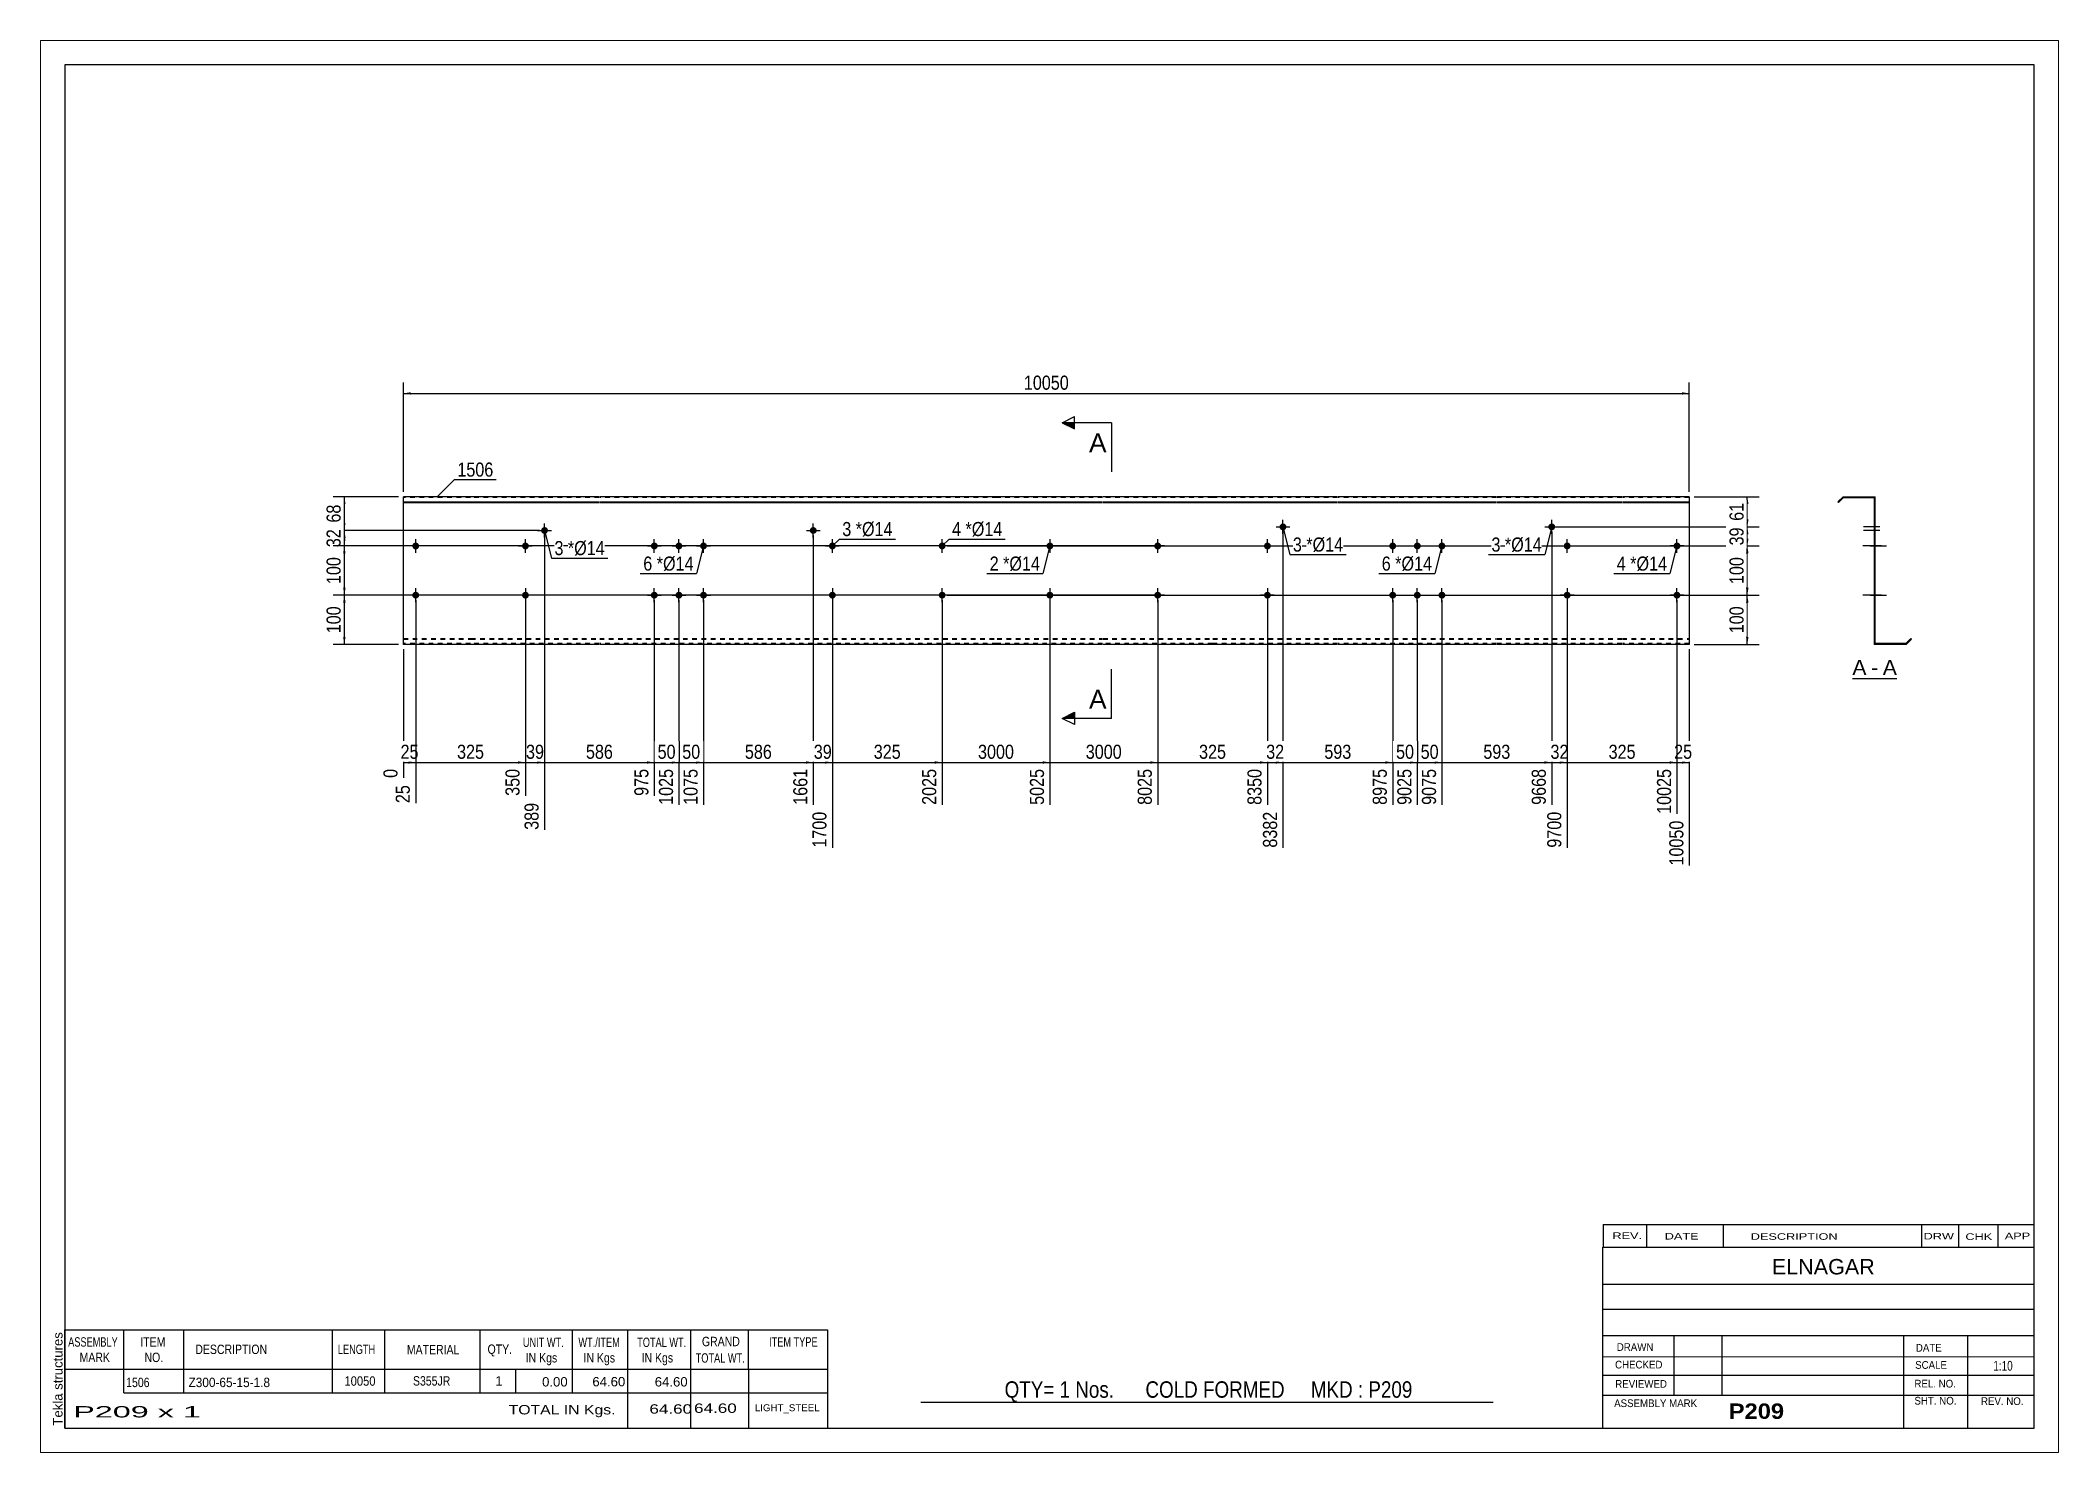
# Paper-space layout 'Layout1' of a CAD drawing. Header units: millimetres. Extents: x 0 to 410, y 0 to 287.
# The model-space entities are those that its viewports show. They can reach past a viewport. Long polylines and large blocks are cut down to what shows.
import ezdxf

# ---------------------------------------------------------------- set-up
doc = ezdxf.new("R2010")
doc.units = ezdxf.units.MM
doc.linetypes.add('DXK_LINE_DOT1', pattern=[1.8814, 0.9407, -0.9407])
doc.layers.add('Viewport layer', color=7, linetype='Continuous', plot=False)
doc.styles.add('Arial', font='ARIAL.TTF', dxfattribs={"height": 0.2})
doc.styles.add('Arial Bold', font='ARIALBD.TTF', dxfattribs={"height": 0.2})
doc.styles.add('Arial Narrow', font='ARIALN.TTF', dxfattribs={"height": 0.2})

# ---------------------------------------------------------------- blocks, each defined once
blk = doc.blocks.new('Unknown-627191505-2135')
at = {"color": 5, "linetype": 'Continuous'}
for p, q in [((331.25, 102.75), (-68.75, 102.75)), ((-68.75, 102.75), (-68.75, -174.25)), ((331.25, -174.25), (331.25, 102.75)), ((-68.75, -174.25), (331.25, -174.25))]:
    blk.add_line(p, q, dxfattribs=at)
at = {"color": 174, "linetype": 'Continuous', "style": 'Arial'}
blk.add_text('Tekla structures', height=1.9102, rotation=90, dxfattribs=at).set_placement((-69.25, -173.75))
blk = doc.blocks.new('Unknown-627191505-12 - 1243')
at = {"color": 7, "linetype": 'Continuous'}
blk.add_line((294.36, -21.95), (303.39, -21.95), dxfattribs=at)
at = {"color": 0, "linetype": 'Continuous'}
blk.add_wipeout([(297.2, -21.2), (297.2, -18), (294.36, -18), (294.36, -21.2)], dxfattribs=at)
blk.add_wipeout([(299.58, -21.2), (299.58, -18), (298.16, -18), (298.16, -21.2)], dxfattribs=at)
at = {"color": 96, "linetype": 'Continuous', "style": 'Arial'}
blk.add_text('A', height=3.06, dxfattribs=at).set_placement((294.36, -21.2))
at = {"color": 0, "linetype": 'Continuous'}
blk.add_wipeout([(303.39, -21.2), (303.39, -18), (300.54, -18), (300.54, -21.2)], dxfattribs=at)
at = {"color": 96, "linetype": 'Continuous', "style": 'Arial'}
for s, p in [('-', (298.16, -21.2)), ('A', (300.54, -21.2))]:
    blk.add_text(s, height=3.06, dxfattribs=at).set_placement(p)
blk = doc.blocks.new('Bolt-627191505-1223 - 1203')
at = {"linetype": 'Continuous'}
blk.add_hatch(color=3, dxfattribs=at).paths.add_polyline_path([(177.98, 8.88, -1), (179.38, 8.88, -1)])
at = {"color": 3, "linetype": 'Continuous'}
for p, q in [((177.28, 8.88), (180.08, 8.88)), ((178.68, 7.48), (178.68, 10.28))]:
    blk.add_line(p, q, dxfattribs=at)
blk = doc.blocks.new('Part-627191505-1218 - 1203')
at = {"color": 2, "linetype": 'Continuous'}
for p, q in [((0, -15), (0, 15)), ((13.6, 15), (0, 15)), ((0, 13.94), (13.6, 13.94)), ((0, 13.81), (13.6, 13.81)), ((39.77, 15), (13.7, 15)), ((13.7, 13.94), (39.77, 13.94)), ((13.7, 13.81), (39.77, 13.81)), ((72.06, 15), (39.87, 15)), ((39.87, 13.94), (72.06, 13.94)), ((39.87, 13.81), (72.06, 13.81)), ((98.24, 15), (72.16, 15)), ((72.16, 13.94), (98.24, 13.94)), ((72.16, 13.81), (98.24, 13.81)), ((120.53, 15), (98.34, 15)), ((98.34, 13.94), (120.53, 13.94)), ((98.34, 13.81), (120.53, 13.81)), ((142.03, 15), (120.63, 15)), ((120.63, 13.94), (142.03, 13.94)), ((120.63, 13.81), (142.03, 13.81)), ((164.33, 15), (142.13, 15)), ((142.13, 13.94), (164.33, 13.94)), ((142.13, 13.81), (164.33, 13.81)), ((189.78, 15), (164.43, 15)), ((164.43, 13.94), (189.78, 13.94)), ((164.43, 13.81), (189.78, 13.81)), ((222.07, 15), (189.88, 15)), ((189.88, 13.94), (222.07, 13.94)), ((189.88, 13.81), (222.07, 13.81)), ((247.52, 15), (222.17, 15)), ((222.17, 13.94), (247.52, 13.94)), ((222.17, 13.81), (247.52, 13.81)), ((261.22, 15), (247.62, 15)), ((247.62, 13.94), (261.22, 13.94)), ((247.62, 13.81), (261.22, 13.81)), ((261.22, 15), (261.22, 13.94)), ((261.22, 13.94), (261.22, -15)), ((13.6, -15), (0, -15)), ((39.77, -15), (13.7, -15)), ((72.06, -15), (39.87, -15)), ((98.24, -15), (72.16, -15)), ((120.53, -15), (98.34, -15)), ((142.03, -15), (120.63, -15)), ((164.33, -15), (142.13, -15)), ((189.78, -15), (164.43, -15)), ((222.07, -15), (189.88, -15)), ((247.52, -15), (222.17, -15)), ((261.22, -15), (247.62, -15))]:
    blk.add_line(p, q, dxfattribs=at)
at = {"color": 7, "linetype": 'DXK_LINE_DOT1'}
for p, q in [((13.6, 14.82), (0, 14.82)), ((39.77, 14.82), (13.7, 14.82)), ((72.06, 14.82), (39.87, 14.82)), ((98.24, 14.82), (72.16, 14.82)), ((120.53, 14.82), (98.34, 14.82)), ((142.03, 14.82), (120.63, 14.82)), ((164.33, 14.82), (142.13, 14.82)), ((189.78, 14.82), (164.43, 14.82)), ((222.07, 14.82), (189.88, 14.82)), ((247.52, 14.82), (222.17, 14.82)), ((261.22, 14.82), (247.62, 14.82)), ((0, -13.81), (13.6, -13.81)), ((0, -13.94), (13.6, -13.94)), ((13.6, -14.82), (0, -14.82)), ((13.7, -13.81), (39.77, -13.81)), ((13.7, -13.94), (39.77, -13.94)), ((39.77, -14.82), (13.7, -14.82)), ((39.87, -13.81), (72.06, -13.81)), ((39.87, -13.94), (72.06, -13.94)), ((72.06, -14.82), (39.87, -14.82)), ((72.16, -13.81), (98.24, -13.81)), ((72.16, -13.94), (98.24, -13.94)), ((98.24, -14.82), (72.16, -14.82)), ((98.34, -13.81), (120.53, -13.81)), ((98.34, -13.94), (120.53, -13.94)), ((120.53, -14.82), (98.34, -14.82)), ((120.63, -13.81), (142.03, -13.81)), ((120.63, -13.94), (142.03, -13.94)), ((142.03, -14.82), (120.63, -14.82)), ((142.13, -13.81), (164.33, -13.81)), ((142.13, -13.94), (164.33, -13.94)), ((164.33, -14.82), (142.13, -14.82)), ((164.43, -13.81), (189.78, -13.81)), ((164.43, -13.94), (189.78, -13.94)), ((189.78, -14.82), (164.43, -14.82)), ((189.88, -13.81), (222.07, -13.81)), ((189.88, -13.94), (222.07, -13.94)), ((222.07, -14.82), (189.88, -14.82)), ((222.17, -13.81), (247.52, -13.81)), ((222.17, -13.94), (247.52, -13.94)), ((247.52, -14.82), (222.17, -14.82)), ((247.62, -13.81), (261.22, -13.81)), ((247.62, -13.94), (261.22, -13.94)), ((261.22, -14.82), (247.62, -14.82))]:
    blk.add_line(p, q, dxfattribs=at)
blk = doc.blocks.new('Bolt-627191505-1219 - 1203')
at = {"linetype": 'Continuous'}
for points in [[(200.27, 5, -1), (201.67, 5, -1)], [(205.27, 5, -1), (206.67, 5, -1)], [(210.27, 5, -1), (211.67, 5, -1)], [(200.27, -5, -1), (201.67, -5, -1)], [(205.27, -5, -1), (206.67, -5, -1)], [(210.27, -5, -1), (211.67, -5, -1)]]:
    blk.add_hatch(color=3, dxfattribs=at).paths.add_polyline_path(points)
at = {"color": 3, "linetype": 'Continuous'}
for p, q in [((199.57, 5), (202.37, 5)), ((200.97, 3.6), (200.97, 6.4)), ((204.57, 5), (207.37, 5)), ((205.97, 3.6), (205.97, 6.4)), ((209.57, 5), (212.37, 5)), ((210.97, 3.6), (210.97, 6.4)), ((200.97, -6.4), (200.97, -3.6)), ((205.97, -6.4), (205.97, -3.6)), ((210.97, -6.4), (210.97, -3.6)), ((199.57, -5), (202.37, -5)), ((204.57, -5), (207.37, -5)), ((209.57, -5), (212.37, -5))]:
    blk.add_line(p, q, dxfattribs=at)
blk = doc.blocks.new('Bolt-627191505-1220 - 1203')
at = {"linetype": 'Continuous'}
blk.add_hatch(color=3, dxfattribs=at).paths.add_polyline_path([(176.22, -5, -1), (174.82, -5, -1)])
at = {"color": 3, "linetype": 'Continuous'}
for p, q in [((175.52, -3.6), (175.52, -6.4)), ((176.92, -5), (174.12, -5))]:
    blk.add_line(p, q, dxfattribs=at)
blk = doc.blocks.new('Bolt-627191505-1221 - 1203')
at = {"linetype": 'Continuous'}
blk.add_hatch(color=3, dxfattribs=at).paths.add_polyline_path([(174.82, 5, -1), (176.22, 5, -1)])
at = {"color": 3, "linetype": 'Continuous'}
for p, q in [((174.12, 5), (176.92, 5)), ((175.52, 3.6), (175.52, 6.4))]:
    blk.add_line(p, q, dxfattribs=at)
blk = doc.blocks.new('Bolt-627191505-1222 - 1203')
at = {"linetype": 'Continuous'}
blk.add_hatch(color=3, dxfattribs=at).paths.add_polyline_path([(232.57, 8.88, -1), (233.97, 8.88, -1)])
at = {"color": 3, "linetype": 'Continuous'}
for p, q in [((231.87, 8.88), (234.67, 8.88)), ((233.27, 7.48), (233.27, 10.28))]:
    blk.add_line(p, q, dxfattribs=at)
blk = doc.blocks.new('Bolt-627191505-1224 - 1203')
at = {"linetype": 'Continuous'}
for points in [[(50.27, 5, -1), (51.67, 5, -1)], [(55.27, 5, -1), (56.67, 5, -1)], [(60.27, 5, -1), (61.67, 5, -1)], [(50.27, -5, -1), (51.67, -5, -1)], [(55.27, -5, -1), (56.67, -5, -1)], [(60.27, -5, -1), (61.67, -5, -1)]]:
    blk.add_hatch(color=3, dxfattribs=at).paths.add_polyline_path(points)
at = {"color": 3, "linetype": 'Continuous'}
for p, q in [((49.57, 5), (52.37, 5)), ((50.97, 3.6), (50.97, 6.4)), ((54.57, 5), (57.37, 5)), ((55.97, 3.6), (55.97, 6.4)), ((59.57, 5), (62.37, 5)), ((60.97, 3.6), (60.97, 6.4)), ((50.97, -6.4), (50.97, -3.6)), ((55.97, -6.4), (55.97, -3.6)), ((60.97, -6.4), (60.97, -3.6)), ((49.57, -5), (52.37, -5)), ((54.57, -5), (57.37, -5)), ((59.57, -5), (62.37, -5))]:
    blk.add_line(p, q, dxfattribs=at)
blk = doc.blocks.new('Bolt-627191505-1225 - 1203')
at = {"linetype": 'Continuous'}
blk.add_hatch(color=3, dxfattribs=at).paths.add_polyline_path([(27.97, 8.15, -1), (29.37, 8.15, -1)])
at = {"color": 3, "linetype": 'Continuous'}
for p, q in [((28.67, 6.75), (28.67, 9.55)), ((27.27, 8.15), (30.07, 8.15))]:
    blk.add_line(p, q, dxfattribs=at)
blk = doc.blocks.new('Bolt-627191505-1226 - 1203')
at = {"linetype": 'Continuous'}
blk.add_hatch(color=3, dxfattribs=at).paths.add_polyline_path([(82.56, 8.15, -1), (83.96, 8.15, -1)])
at = {"color": 3, "linetype": 'Continuous'}
for p, q in [((83.26, 6.75), (83.26, 9.55)), ((81.86, 8.15), (84.66, 8.15))]:
    blk.add_line(p, q, dxfattribs=at)
blk = doc.blocks.new('Bolt-627191505-1227 - 1203')
at = {"linetype": 'Continuous'}
blk.add_hatch(color=3, dxfattribs=at).paths.add_polyline_path([(25.49, -5, -1), (24.09, -5, -1)])
at = {"color": 3, "linetype": 'Continuous'}
for p, q in [((24.79, -3.6), (24.79, -6.4)), ((26.19, -5), (23.39, -5))]:
    blk.add_line(p, q, dxfattribs=at)
blk = doc.blocks.new('Bolt-627191505-1228 - 1203')
at = {"linetype": 'Continuous'}
blk.add_hatch(color=3, dxfattribs=at).paths.add_polyline_path([(24.09, 5, -1), (25.49, 5, -1)])
at = {"color": 3, "linetype": 'Continuous'}
for p, q in [((23.39, 5), (26.19, 5)), ((24.79, 3.6), (24.79, 6.4))]:
    blk.add_line(p, q, dxfattribs=at)
blk = doc.blocks.new('Bolt-627191505-1229 - 1203')
at = {"linetype": 'Continuous'}
for points in [[(132.03, 5, -1), (130.63, 5, -1)], [(132.03, -5, -1), (130.63, -5, -1)]]:
    blk.add_hatch(color=3, dxfattribs=at).paths.add_polyline_path(points)
at = {"color": 3, "linetype": 'Continuous'}
for p, q in [((132.73, 5), (129.93, 5)), ((131.33, 6.4), (131.33, 3.6)), ((131.33, -3.6), (131.33, -6.4)), ((132.73, -5), (129.93, -5))]:
    blk.add_line(p, q, dxfattribs=at)
blk = doc.blocks.new('Bolt-627191505-1230 - 1203')
at = {"linetype": 'Continuous'}
blk.add_hatch(color=3, dxfattribs=at).paths.add_polyline_path([(86.44, 5, -1), (87.84, 5, -1)])
at = {"color": 3, "linetype": 'Continuous'}
for p, q in [((85.74, 5), (88.54, 5)), ((87.14, 3.6), (87.14, 6.4))]:
    blk.add_line(p, q, dxfattribs=at)
blk = doc.blocks.new('Bolt-627191505-1231 - 1203')
at = {"linetype": 'Continuous'}
blk.add_hatch(color=3, dxfattribs=at).paths.add_polyline_path([(87.84, -5, -1), (86.44, -5, -1)])
at = {"color": 3, "linetype": 'Continuous'}
for p, q in [((87.14, -3.6), (87.14, -6.4)), ((88.54, -5), (85.74, -5))]:
    blk.add_line(p, q, dxfattribs=at)
blk = doc.blocks.new('Bolt-627191505-1232 - 1203')
at = {"linetype": 'Continuous'}
for points in [[(1.8, 5, -1), (3.2, 5, -1)], [(108.74, 5, -1), (110.14, 5, -1)]]:
    blk.add_hatch(color=3, dxfattribs=at).paths.add_polyline_path(points)
at = {"color": 3, "linetype": 'Continuous'}
for p, q in [((3.9, 5), (1.1, 5)), ((2.5, 3.6), (2.5, 6.4)), ((110.84, 5), (108.04, 5)), ((109.44, 3.6), (109.44, 6.4))]:
    blk.add_line(p, q, dxfattribs=at)
blk = doc.blocks.new('Bolt-627191505-1233 - 1203')
at = {"linetype": 'Continuous'}
for points in [[(1.8, -5, -1), (3.2, -5, -1)], [(108.74, -5, -1), (110.14, -5, -1)]]:
    blk.add_hatch(color=3, dxfattribs=at).paths.add_polyline_path(points)
at = {"color": 3, "linetype": 'Continuous'}
for p, q in [((2.5, -6.4), (2.5, -3.6)), ((109.44, -6.4), (109.44, -3.6)), ((3.9, -5), (1.1, -5)), ((110.84, -5), (108.04, -5))]:
    blk.add_line(p, q, dxfattribs=at)
blk = doc.blocks.new('Bolt-627191505-1234 - 1203')
at = {"linetype": 'Continuous'}
blk.add_hatch(color=3, dxfattribs=at).paths.add_polyline_path([(235.72, 5, -1), (237.12, 5, -1)])
at = {"color": 3, "linetype": 'Continuous'}
for p, q in [((235.02, 5), (237.82, 5)), ((236.42, 3.6), (236.42, 6.4))]:
    blk.add_line(p, q, dxfattribs=at)
blk = doc.blocks.new('Bolt-627191505-1235 - 1203')
at = {"linetype": 'Continuous'}
blk.add_hatch(color=3, dxfattribs=at).paths.add_polyline_path([(237.12, -5, -1), (235.72, -5, -1)])
at = {"color": 3, "linetype": 'Continuous'}
for p, q in [((236.42, -3.6), (236.42, -6.4)), ((237.82, -5), (235.02, -5))]:
    blk.add_line(p, q, dxfattribs=at)
blk = doc.blocks.new('Bolt-627191505-1236 - 1203')
at = {"linetype": 'Continuous'}
for points in [[(152.53, 5, -1), (153.93, 5, -1)], [(258.02, 5, -1), (259.42, 5, -1)]]:
    blk.add_hatch(color=3, dxfattribs=at).paths.add_polyline_path(points)
at = {"color": 3, "linetype": 'Continuous'}
for p, q in [((154.63, 5), (151.83, 5)), ((153.23, 3.6), (153.23, 6.4)), ((260.12, 5), (257.32, 5)), ((258.72, 3.6), (258.72, 6.4))]:
    blk.add_line(p, q, dxfattribs=at)
blk = doc.blocks.new('Bolt-627191505-1237 - 1203')
at = {"linetype": 'Continuous'}
for points in [[(152.53, -5, -1), (153.93, -5, -1)], [(258.02, -5, -1), (259.42, -5, -1)]]:
    blk.add_hatch(color=3, dxfattribs=at).paths.add_polyline_path(points)
at = {"color": 3, "linetype": 'Continuous'}
for p, q in [((153.23, -6.4), (153.23, -3.6)), ((258.72, -6.4), (258.72, -3.6)), ((154.63, -5), (151.83, -5)), ((260.12, -5), (257.32, -5))]:
    blk.add_line(p, q, dxfattribs=at)
blk = doc.blocks.new('Bolt-627191505-1248 - 1243')
at = {"linetype": 'Continuous'}
blk.add_hatch(color=3, dxfattribs=at).paths.add_polyline_path([(298.78, 5.7), (298.78, 4.3), (298.96, 4.3), (298.96, 5.7)])
at = {"color": 3, "linetype": 'Continuous'}
for p, q in [((299.91, 5), (296.61, 5)), ((298.96, 5.7), (298.78, 5.7)), ((298.96, 4.3), (298.78, 4.3))]:
    blk.add_line(p, q, dxfattribs=at)
blk = doc.blocks.new('Bolt-627191505-1264 - 1243')
at = {"linetype": 'Continuous'}
blk.add_hatch(color=3, dxfattribs=at).paths.add_polyline_path([(298.78, -4.3), (298.78, -5.7), (298.96, -5.7), (298.96, -4.3)])
blk.add_hatch(color=3, dxfattribs=at).paths.add_polyline_path([(298.78, -4.3), (298.78, -5.7), (298.96, -5.7), (298.96, -4.3)])
at = {"color": 3, "linetype": 'Continuous'}
for p, q in [((297.98, -5), (301.28, -5)), ((297.98, -5), (301.28, -5)), ((298.78, -4.3), (298.96, -4.3)), ((298.78, -4.3), (298.96, -4.3)), ((298.78, -5.7), (298.96, -5.7)), ((298.78, -5.7), (298.96, -5.7))]:
    blk.add_line(p, q, dxfattribs=at)
blk = doc.blocks.new('Part-627191505-1245 - 1243')
at = {"color": 2, "linetype": 'Continuous'}
for p, q in [((292.46, 15), (291.4, 13.94)), ((291.4, 13.94), (291.53, 13.81)), ((291.53, 13.81), (292.54, 14.82)), ((292.46, 15), (298.96, 15)), ((292.54, 14.82), (298.78, 14.82)), ((298.78, 14.82), (298.78, -15)), ((298.96, -14.82), (298.96, 15)), ((305.28, -15), (298.78, -15)), ((305.21, -14.82), (298.96, -14.82)), ((306.21, -13.81), (305.21, -14.82)), ((305.28, -15), (306.34, -13.94)), ((306.34, -13.94), (306.21, -13.81))]:
    blk.add_line(p, q, dxfattribs=at)
blk = doc.blocks.new('Bolt-627191505-1246 - 1243')
at = {"linetype": 'Continuous'}
for points in [[(298.78, 5.7), (298.78, 4.3), (298.96, 4.3), (298.96, 5.7)], [(298.78, 5.7), (298.78, 4.3), (298.96, 4.3), (298.96, 5.7)], [(298.78, 5.7), (298.78, 4.3), (298.96, 4.3), (298.96, 5.7)], [(298.78, -4.3), (298.78, -5.7), (298.96, -5.7), (298.96, -4.3)], [(298.78, -4.3), (298.78, -5.7), (298.96, -5.7), (298.96, -4.3)], [(298.78, -4.3), (298.78, -5.7), (298.96, -5.7), (298.96, -4.3)]]:
    blk.add_hatch(color=3, dxfattribs=at).paths.add_polyline_path(points)
at = {"color": 3, "linetype": 'Continuous'}
for p, q in [((300.26, 5), (296.46, 5)), ((300.26, 5), (296.46, 5)), ((300.26, 5), (296.46, 5)), ((298.96, 5.7), (298.78, 5.7)), ((298.96, 5.7), (298.78, 5.7)), ((298.96, 5.7), (298.78, 5.7)), ((298.96, 4.3), (298.78, 4.3)), ((298.96, 4.3), (298.78, 4.3)), ((298.96, 4.3), (298.78, 4.3)), ((300.26, -5), (296.46, -5)), ((300.26, -5), (296.46, -5)), ((300.26, -5), (296.46, -5)), ((298.96, -4.3), (298.78, -4.3)), ((298.96, -4.3), (298.78, -4.3)), ((298.96, -4.3), (298.78, -4.3)), ((298.96, -5.7), (298.78, -5.7)), ((298.96, -5.7), (298.78, -5.7)), ((298.96, -5.7), (298.78, -5.7))]:
    blk.add_line(p, q, dxfattribs=at)
blk = doc.blocks.new('Bolt-627191505-1247 - 1243')
at = {"linetype": 'Continuous'}
blk.add_hatch(color=3, dxfattribs=at).paths.add_polyline_path([(298.96, -5.7), (298.96, -4.3), (298.78, -4.3), (298.78, -5.7)])
at = {"color": 3, "linetype": 'Continuous'}
for p, q in [((298.96, -4.3), (298.78, -4.3)), ((299.76, -5), (298.78, -5)), ((298.96, -5.7), (298.78, -5.7))]:
    blk.add_line(p, q, dxfattribs=at)
blk = doc.blocks.new('Bolt-627191505-1249 - 1243')
at = {"linetype": 'Continuous'}
blk.add_hatch(color=3, dxfattribs=at).paths.add_polyline_path([(298.78, 9.58), (298.78, 8.18), (298.96, 8.18), (298.96, 9.58)])
at = {"color": 3, "linetype": 'Continuous'}
for p, q in [((299.91, 8.88), (296.61, 8.88)), ((298.96, 9.58), (298.78, 9.58)), ((298.96, 8.18), (298.78, 8.18))]:
    blk.add_line(p, q, dxfattribs=at)
blk = doc.blocks.new('Bolt-627191505-1250 - 1243')
at = {"linetype": 'Continuous'}
blk.add_hatch(color=3, dxfattribs=at).paths.add_polyline_path([(298.78, 9.58), (298.78, 8.18), (298.96, 8.18), (298.96, 9.58)])
at = {"color": 3, "linetype": 'Continuous'}
for p, q in [((299.91, 8.88), (296.61, 8.88)), ((298.96, 9.58), (298.78, 9.58)), ((298.96, 8.18), (298.78, 8.18))]:
    blk.add_line(p, q, dxfattribs=at)
blk = doc.blocks.new('Bolt-627191505-1251 - 1243')
at = {"linetype": 'Continuous'}
for points in [[(298.78, 5.7), (298.78, 4.3), (298.96, 4.3), (298.96, 5.7)], [(298.78, 5.7), (298.78, 4.3), (298.96, 4.3), (298.96, 5.7)], [(298.78, 5.7), (298.78, 4.3), (298.96, 4.3), (298.96, 5.7)], [(298.78, -4.3), (298.78, -5.7), (298.96, -5.7), (298.96, -4.3)], [(298.78, -4.3), (298.78, -5.7), (298.96, -5.7), (298.96, -4.3)], [(298.78, -4.3), (298.78, -5.7), (298.96, -5.7), (298.96, -4.3)]]:
    blk.add_hatch(color=3, dxfattribs=at).paths.add_polyline_path(points)
at = {"color": 3, "linetype": 'Continuous'}
for p, q in [((300.26, 5), (296.46, 5)), ((300.26, 5), (296.46, 5)), ((300.26, 5), (296.46, 5)), ((298.96, 5.7), (298.78, 5.7)), ((298.96, 5.7), (298.78, 5.7)), ((298.96, 5.7), (298.78, 5.7)), ((298.96, 4.3), (298.78, 4.3)), ((298.96, 4.3), (298.78, 4.3)), ((298.96, 4.3), (298.78, 4.3)), ((300.26, -5), (296.46, -5)), ((300.26, -5), (296.46, -5)), ((300.26, -5), (296.46, -5)), ((298.96, -4.3), (298.78, -4.3)), ((298.96, -4.3), (298.78, -4.3)), ((298.96, -4.3), (298.78, -4.3)), ((298.96, -5.7), (298.78, -5.7)), ((298.96, -5.7), (298.78, -5.7)), ((298.96, -5.7), (298.78, -5.7))]:
    blk.add_line(p, q, dxfattribs=at)
blk = doc.blocks.new('Bolt-627191505-1252 - 1243')
at = {"linetype": 'Continuous'}
blk.add_hatch(color=3, dxfattribs=at).paths.add_polyline_path([(298.78, 8.85), (298.78, 7.45), (298.96, 7.45), (298.96, 8.85)])
at = {"color": 3, "linetype": 'Continuous'}
for p, q in [((298.96, 8.85), (298.78, 8.85)), ((299.91, 8.15), (296.61, 8.15)), ((298.96, 7.45), (298.78, 7.45))]:
    blk.add_line(p, q, dxfattribs=at)
blk = doc.blocks.new('Bolt-627191505-1253 - 1243')
at = {"linetype": 'Continuous'}
blk.add_hatch(color=3, dxfattribs=at).paths.add_polyline_path([(298.78, 8.85), (298.78, 7.45), (298.96, 7.45), (298.96, 8.85)])
at = {"color": 3, "linetype": 'Continuous'}
for p, q in [((298.96, 8.85), (298.78, 8.85)), ((299.91, 8.15), (296.61, 8.15)), ((298.96, 7.45), (298.78, 7.45))]:
    blk.add_line(p, q, dxfattribs=at)
blk = doc.blocks.new('Bolt-627191505-1254 - 1243')
at = {"linetype": 'Continuous'}
blk.add_hatch(color=3, dxfattribs=at).paths.add_polyline_path([(298.96, -5.7), (298.96, -4.3), (298.78, -4.3), (298.78, -5.7)])
at = {"color": 3, "linetype": 'Continuous'}
for p, q in [((298.96, -4.3), (298.78, -4.3)), ((299.76, -5), (298.78, -5)), ((298.96, -5.7), (298.78, -5.7))]:
    blk.add_line(p, q, dxfattribs=at)
blk = doc.blocks.new('Bolt-627191505-1255 - 1243')
at = {"linetype": 'Continuous'}
blk.add_hatch(color=3, dxfattribs=at).paths.add_polyline_path([(298.78, 5.7), (298.78, 4.3), (298.96, 4.3), (298.96, 5.7)])
at = {"color": 3, "linetype": 'Continuous'}
for p, q in [((299.91, 5), (296.61, 5)), ((298.96, 5.7), (298.78, 5.7)), ((298.96, 4.3), (298.78, 4.3))]:
    blk.add_line(p, q, dxfattribs=at)
blk = doc.blocks.new('Bolt-627191505-1256 - 1243')
at = {"linetype": 'Continuous'}
for points in [[(298.96, 4.3), (298.96, 5.7), (298.78, 5.7), (298.78, 4.3)], [(298.96, -5.7), (298.96, -4.3), (298.78, -4.3), (298.78, -5.7)]]:
    blk.add_hatch(color=3, dxfattribs=at).paths.add_polyline_path(points)
at = {"color": 3, "linetype": 'Continuous'}
for p, q in [((298.96, 5), (296.78, 5)), ((298.96, 5.7), (298.78, 5.7)), ((298.96, 4.3), (298.78, 4.3)), ((298.96, -5), (296.78, -5)), ((298.96, -4.3), (298.78, -4.3)), ((298.96, -5.7), (298.78, -5.7))]:
    blk.add_line(p, q, dxfattribs=at)
blk = doc.blocks.new('Bolt-627191505-1257 - 1243')
at = {"linetype": 'Continuous'}
blk.add_hatch(color=3, dxfattribs=at).paths.add_polyline_path([(298.78, 5.7), (298.78, 4.3), (298.96, 4.3), (298.96, 5.7)])
at = {"color": 3, "linetype": 'Continuous'}
for p, q in [((299.91, 5), (296.61, 5)), ((298.96, 5.7), (298.78, 5.7)), ((298.96, 4.3), (298.78, 4.3))]:
    blk.add_line(p, q, dxfattribs=at)
blk = doc.blocks.new('Bolt-627191505-1258 - 1243')
at = {"linetype": 'Continuous'}
blk.add_hatch(color=3, dxfattribs=at).paths.add_polyline_path([(298.96, -5.7), (298.96, -4.3), (298.78, -4.3), (298.78, -5.7)])
at = {"color": 3, "linetype": 'Continuous'}
for p, q in [((298.96, -4.3), (298.78, -4.3)), ((299.76, -5), (298.78, -5)), ((298.96, -5.7), (298.78, -5.7))]:
    blk.add_line(p, q, dxfattribs=at)
blk = doc.blocks.new('Bolt-627191505-1259 - 1243')
at = {"linetype": 'Continuous'}
blk.add_hatch(color=3, dxfattribs=at).paths.add_polyline_path([(298.78, 5.7), (298.78, 4.3), (298.96, 4.3), (298.96, 5.7)])
blk.add_hatch(color=3, dxfattribs=at).paths.add_polyline_path([(298.78, 5.7), (298.78, 4.3), (298.96, 4.3), (298.96, 5.7)])
at = {"color": 3, "linetype": 'Continuous'}
for p, q in [((297.98, 5), (301.28, 5)), ((297.98, 5), (301.28, 5)), ((298.78, 5.7), (298.96, 5.7)), ((298.78, 5.7), (298.96, 5.7)), ((298.78, 4.3), (298.96, 4.3)), ((298.78, 4.3), (298.96, 4.3))]:
    blk.add_line(p, q, dxfattribs=at)
blk = doc.blocks.new('Bolt-627191505-1260 - 1243')
at = {"linetype": 'Continuous'}
blk.add_hatch(color=3, dxfattribs=at).paths.add_polyline_path([(298.78, -4.3), (298.78, -5.7), (298.96, -5.7), (298.96, -4.3)])
blk.add_hatch(color=3, dxfattribs=at).paths.add_polyline_path([(298.78, -4.3), (298.78, -5.7), (298.96, -5.7), (298.96, -4.3)])
at = {"color": 3, "linetype": 'Continuous'}
for p, q in [((297.98, -5), (301.28, -5)), ((297.98, -5), (301.28, -5)), ((298.78, -4.3), (298.96, -4.3)), ((298.78, -4.3), (298.96, -4.3)), ((298.78, -5.7), (298.96, -5.7)), ((298.78, -5.7), (298.96, -5.7))]:
    blk.add_line(p, q, dxfattribs=at)
blk = doc.blocks.new('Bolt-627191505-1261 - 1243')
at = {"linetype": 'Continuous'}
blk.add_hatch(color=3, dxfattribs=at).paths.add_polyline_path([(298.78, 5.7), (298.78, 4.3), (298.96, 4.3), (298.96, 5.7)])
at = {"color": 3, "linetype": 'Continuous'}
for p, q in [((299.91, 5), (296.61, 5)), ((298.96, 5.7), (298.78, 5.7)), ((298.96, 4.3), (298.78, 4.3))]:
    blk.add_line(p, q, dxfattribs=at)
blk = doc.blocks.new('Bolt-627191505-1262 - 1243')
at = {"linetype": 'Continuous'}
blk.add_hatch(color=3, dxfattribs=at).paths.add_polyline_path([(298.96, -5.7), (298.96, -4.3), (298.78, -4.3), (298.78, -5.7)])
at = {"color": 3, "linetype": 'Continuous'}
for p, q in [((298.96, -4.3), (298.78, -4.3)), ((299.76, -5), (298.78, -5)), ((298.96, -5.7), (298.78, -5.7))]:
    blk.add_line(p, q, dxfattribs=at)
blk = doc.blocks.new('Bolt-627191505-1263 - 1243')
at = {"linetype": 'Continuous'}
blk.add_hatch(color=3, dxfattribs=at).paths.add_polyline_path([(298.78, 5.7), (298.78, 4.3), (298.96, 4.3), (298.96, 5.7)])
blk.add_hatch(color=3, dxfattribs=at).paths.add_polyline_path([(298.78, 5.7), (298.78, 4.3), (298.96, 4.3), (298.96, 5.7)])
at = {"color": 3, "linetype": 'Continuous'}
for p, q in [((297.98, 5), (301.28, 5)), ((297.98, 5), (301.28, 5)), ((298.78, 5.7), (298.96, 5.7)), ((298.78, 5.7), (298.96, 5.7)), ((298.78, 4.3), (298.96, 4.3)), ((298.78, 4.3), (298.96, 4.3))]:
    blk.add_line(p, q, dxfattribs=at)
blk = doc.blocks.new('StraightDimension-627191505-1289 - 1203')
at = {"linetype": 'Continuous'}
blk.add_hatch(color=7, dxfattribs=at).paths.add_polyline_path([(151.73, -38.75), (153.23, -39), (151.73, -39.25)])
at = {"color": 7, "linetype": 'Continuous'}
for p, q in [((131.33, -6), (131.33, -47.61)), ((153.23, -6), (153.23, -47.61)), ((131.33, -39), (153.23, -39))]:
    blk.add_line(p, q, dxfattribs=at)
at = {"color": 0}
blk.add_wipeout([(146.54, -38.85), (146.54, -34.65), (138.02, -34.65), (138.02, -38.85)], dxfattribs=at)
at = {"color": 3, "style": 'Arial Narrow'}
blk.add_text('3000', height=2.863, dxfattribs=at).set_placement((138.62, -38.25))
at = {"color": 0, "linetype": 'Continuous'}
blk.add_wipeout([(152.63, -39.7), (148.43, -39.7), (148.43, -48.21), (152.63, -48.21)], dxfattribs=at)
at = {"color": 3, "linetype": 'Continuous', "style": 'Arial Narrow'}
blk.add_text('8025', height=2.863, rotation=90.0002, dxfattribs=at).set_placement((152.03, -47.61))
blk = doc.blocks.new('StraightDimension-627191505-1284 - 1203')
at = {"linetype": 'Continuous'}
blk.add_hatch(color=7, dxfattribs=at).paths.add_polyline_path([(209.47, -38.75), (210.97, -39), (209.47, -39.25)])
at = {"color": 7, "linetype": 'Continuous'}
for p, q in [((205.97, -6), (205.97, -47.61)), ((210.97, -6), (210.97, -47.61)), ((205.97, -39), (210.97, -39))]:
    blk.add_line(p, q, dxfattribs=at)
at = {"color": 0}
blk.add_wipeout([(210.9, -38.85), (210.9, -34.65), (206.05, -34.65), (206.05, -38.85)], dxfattribs=at)
at = {"color": 0, "linetype": 'Continuous'}
blk.add_wipeout([(210.37, -39.7), (206.17, -39.7), (206.17, -48.21), (210.37, -48.21)], dxfattribs=at)
at = {"color": 3, "style": 'Arial Narrow'}
blk.add_text('50', height=2.863, dxfattribs=at).set_placement((206.65, -38.25))
at = {"color": 3, "linetype": 'Continuous', "style": 'Arial Narrow'}
blk.add_text('9075', height=2.863, rotation=90.0002, dxfattribs=at).set_placement((209.77, -47.61))
blk = doc.blocks.new('StraightDimension-627191505-1283 - 1203')
at = {"linetype": 'Continuous'}
blk.add_hatch(color=7, dxfattribs=at).paths.add_polyline_path([(231.77, -38.75), (233.27, -39), (231.77, -39.25)])
at = {"color": 7, "linetype": 'Continuous'}
for p, q in [((233.27, 7.88), (233.27, -47.61)), ((210.97, -6), (210.97, -47.61)), ((210.97, -39), (233.27, -39))]:
    blk.add_line(p, q, dxfattribs=at)
at = {"color": 0}
blk.add_wipeout([(225.46, -38.85), (225.46, -34.65), (218.78, -34.65), (218.78, -38.85)], dxfattribs=at)
at = {"color": 0, "linetype": 'Continuous'}
blk.add_wipeout([(232.67, -39.7), (228.47, -39.7), (228.47, -48.21), (232.67, -48.21)], dxfattribs=at)
at = {"color": 3, "style": 'Arial Narrow'}
blk.add_text('593', height=2.863, dxfattribs=at).set_placement((219.38, -38.25))
at = {"color": 3, "linetype": 'Continuous', "style": 'Arial Narrow'}
blk.add_text('9668', height=2.863, rotation=90.0002, dxfattribs=at).set_placement((232.07, -47.61))
blk = doc.blocks.new('StraightDimension-627191505-1421 - 1203')
at = {"linetype": 'Continuous'}
for points in [[(1.5, 35.75), (0, 36), (1.5, 36.25)], [(259.72, 36.25), (261.22, 36), (259.72, 35.75)]]:
    blk.add_hatch(color=7, dxfattribs=at).paths.add_polyline_path(points)
at = {"color": 7, "linetype": 'Continuous'}
for p, q in [((0, 16), (0, 38.25)), ((261.22, 16), (261.22, 38.25)), ((0, 36), (261.22, 36))]:
    blk.add_line(p, q, dxfattribs=at)
at = {"color": 0}
blk.add_wipeout([(135.78, 36.15), (135.78, 40.35), (125.44, 40.35), (125.44, 36.15)], dxfattribs=at)
at = {"color": 3, "style": 'Arial Narrow'}
blk.add_text('10050', height=2.863, dxfattribs=at).set_placement((126.04, 36.75))
blk = doc.blocks.new('StraightDimension-627191505-1293 - 1203')
at = {"linetype": 'Continuous'}
blk.add_hatch(color=7, dxfattribs=at).paths.add_polyline_path([(81.76, -38.75), (83.26, -39), (81.76, -39.25)])
at = {"color": 7, "linetype": 'Continuous'}
for p, q in [((83.26, 7.15), (83.26, -47.61)), ((60.97, -6), (60.97, -47.61)), ((60.97, -39), (83.26, -39))]:
    blk.add_line(p, q, dxfattribs=at)
at = {"color": 0}
blk.add_wipeout([(75.46, -38.85), (75.46, -34.65), (68.77, -34.65), (68.77, -38.85)], dxfattribs=at)
at = {"color": 0, "linetype": 'Continuous'}
blk.add_wipeout([(82.66, -39.7), (78.46, -39.7), (78.46, -48.21), (82.66, -48.21)], dxfattribs=at)
at = {"color": 3, "style": 'Arial Narrow'}
blk.add_text('586', height=2.863, dxfattribs=at).set_placement((69.37, -38.25))
at = {"color": 3, "linetype": 'Continuous', "style": 'Arial Narrow'}
blk.add_text('1661', height=2.863, rotation=90.0002, dxfattribs=at).set_placement((82.06, -47.61))
blk = doc.blocks.new('StraightDimension-627191505-1282 - 1203')
at = {"linetype": 'Continuous'}
blk.add_hatch(color=7, dxfattribs=at).paths.add_polyline_path([(234.92, -38.75), (236.42, -39), (234.92, -39.25)])
at = {"color": 7, "linetype": 'Continuous'}
for p, q in [((233.27, 7.88), (233.27, -47.61)), ((236.42, -6), (236.42, -56.31)), ((233.27, -39), (236.42, -39))]:
    blk.add_line(p, q, dxfattribs=at)
at = {"color": 0}
blk.add_wipeout([(237.27, -38.85), (237.27, -34.65), (232.42, -34.65), (232.42, -38.85)], dxfattribs=at)
at = {"color": 0, "linetype": 'Continuous'}
blk.add_wipeout([(235.82, -48.4), (231.62, -48.4), (231.62, -56.91), (235.82, -56.91)], dxfattribs=at)
at = {"color": 3, "style": 'Arial Narrow'}
blk.add_text('32', height=2.863, dxfattribs=at).set_placement((233.02, -38.25))
at = {"color": 3, "linetype": 'Continuous', "style": 'Arial Narrow'}
blk.add_text('9700', height=2.863, rotation=90.0002, dxfattribs=at).set_placement((235.22, -56.31))
blk = doc.blocks.new('StraightDimension-627191505-1297 - 1203')
at = {"linetype": 'Continuous'}
blk.add_hatch(color=7, dxfattribs=at).paths.add_polyline_path([(27.17, -38.75), (28.67, -39), (27.17, -39.25)])
at = {"color": 7, "linetype": 'Continuous'}
for p, q in [((28.67, 7.15), (28.67, -52.68)), ((24.79, -6), (24.79, -45.78)), ((24.79, -39), (28.67, -39))]:
    blk.add_line(p, q, dxfattribs=at)
at = {"color": 0}
blk.add_wipeout([(29.16, -38.85), (29.16, -34.65), (24.31, -34.65), (24.31, -38.85)], dxfattribs=at)
at = {"color": 0, "linetype": 'Continuous'}
blk.add_wipeout([(28.07, -46.6), (23.87, -46.6), (23.87, -53.28), (28.07, -53.28)], dxfattribs=at)
at = {"color": 3, "style": 'Arial Narrow'}
blk.add_text('39', height=2.863, dxfattribs=at).set_placement((24.91, -38.25))
at = {"color": 3, "linetype": 'Continuous', "style": 'Arial Narrow'}
blk.add_text('389', height=2.863, rotation=90.0002, dxfattribs=at).set_placement((27.47, -52.68))
blk = doc.blocks.new('StraightDimension-627191505-1292 - 1203')
at = {"linetype": 'Continuous'}
blk.add_hatch(color=7, dxfattribs=at).paths.add_polyline_path([(85.64, -38.75), (87.14, -39), (85.64, -39.25)])
at = {"color": 7, "linetype": 'Continuous'}
for p, q in [((83.26, 7.15), (83.26, -47.61)), ((87.14, -6), (87.14, -56.31)), ((83.26, -39), (87.14, -39))]:
    blk.add_line(p, q, dxfattribs=at)
at = {"color": 0}
blk.add_wipeout([(87.63, -38.85), (87.63, -34.65), (82.77, -34.65), (82.77, -38.85)], dxfattribs=at)
at = {"color": 0, "linetype": 'Continuous'}
blk.add_wipeout([(86.54, -48.4), (82.34, -48.4), (82.34, -56.91), (86.54, -56.91)], dxfattribs=at)
at = {"color": 3, "style": 'Arial Narrow'}
blk.add_text('39', height=2.863, dxfattribs=at).set_placement((83.37, -38.25))
at = {"color": 3, "linetype": 'Continuous', "style": 'Arial Narrow'}
blk.add_text('1700', height=2.863, rotation=90.0002, dxfattribs=at).set_placement((85.94, -56.31))
blk = doc.blocks.new('StraightDimension-627191505-1291 - 1203')
at = {"linetype": 'Continuous'}
blk.add_hatch(color=7, dxfattribs=at).paths.add_polyline_path([(107.94, -38.75), (109.44, -39), (107.94, -39.25)])
at = {"color": 7, "linetype": 'Continuous'}
for p, q in [((87.14, -6), (87.14, -56.31)), ((109.44, -6), (109.44, -47.61)), ((87.14, -39), (109.44, -39))]:
    blk.add_line(p, q, dxfattribs=at)
at = {"color": 0}
blk.add_wipeout([(101.63, -38.85), (101.63, -34.65), (94.95, -34.65), (94.95, -38.85)], dxfattribs=at)
at = {"color": 0, "linetype": 'Continuous'}
blk.add_wipeout([(108.84, -39.7), (104.64, -39.7), (104.64, -48.21), (108.84, -48.21)], dxfattribs=at)
at = {"color": 3, "style": 'Arial Narrow'}
blk.add_text('325', height=2.863, dxfattribs=at).set_placement((95.55, -38.25))
at = {"color": 3, "linetype": 'Continuous', "style": 'Arial Narrow'}
blk.add_text('2025', height=2.863, rotation=90.0002, dxfattribs=at).set_placement((108.24, -47.61))
blk = doc.blocks.new('StraightDimension-627191505-1286 - 1203')
at = {"linetype": 'Continuous'}
blk.add_hatch(color=7, dxfattribs=at).paths.add_polyline_path([(199.47, -38.75), (200.97, -39), (199.47, -39.25)])
at = {"color": 7, "linetype": 'Continuous'}
for p, q in [((178.68, 7.88), (178.68, -56.31)), ((200.97, -6), (200.97, -47.61)), ((178.68, -39), (200.97, -39))]:
    blk.add_line(p, q, dxfattribs=at)
at = {"color": 0}
blk.add_wipeout([(193.17, -38.85), (193.17, -34.65), (186.48, -34.65), (186.48, -38.85)], dxfattribs=at)
at = {"color": 0, "linetype": 'Continuous'}
blk.add_wipeout([(200.37, -39.7), (196.17, -39.7), (196.17, -48.21), (200.37, -48.21)], dxfattribs=at)
at = {"color": 3, "style": 'Arial Narrow'}
blk.add_text('593', height=2.863, dxfattribs=at).set_placement((187.08, -38.25))
at = {"color": 3, "linetype": 'Continuous', "style": 'Arial Narrow'}
blk.add_text('8975', height=2.863, rotation=90.0002, dxfattribs=at).set_placement((199.77, -47.61))
blk = doc.blocks.new('StraightDimension-627191505-1280 - 1203')
at = {"linetype": 'Continuous'}
blk.add_hatch(color=7, dxfattribs=at).paths.add_polyline_path([(259.72, -38.75), (261.22, -39), (259.72, -39.25)])
at = {"color": 7, "linetype": 'Continuous'}
for p, q in [((258.72, -6), (258.72, -49.44)), ((261.22, -16), (261.22, -59.94)), ((258.72, -39), (261.22, -39))]:
    blk.add_line(p, q, dxfattribs=at)
at = {"color": 0}
blk.add_wipeout([(262.4, -38.85), (262.4, -34.65), (257.54, -34.65), (257.54, -38.85)], dxfattribs=at)
at = {"color": 0, "linetype": 'Continuous'}
blk.add_wipeout([(260.62, -50.2), (256.42, -50.2), (256.42, -60.54), (260.62, -60.54)], dxfattribs=at)
at = {"color": 3, "style": 'Arial Narrow'}
blk.add_text('25', height=2.863, dxfattribs=at).set_placement((258.14, -38.25))
at = {"color": 3, "linetype": 'Continuous', "style": 'Arial Narrow'}
blk.add_text('10050', height=2.863, rotation=90.0002, dxfattribs=at).set_placement((260.02, -59.94))
blk = doc.blocks.new('StraightDimension-627191505-1290 - 1203')
at = {"linetype": 'Continuous'}
blk.add_hatch(color=7, dxfattribs=at).paths.add_polyline_path([(129.83, -38.75), (131.33, -39), (129.83, -39.25)])
at = {"color": 7, "linetype": 'Continuous'}
for p, q in [((109.44, -6), (109.44, -47.61)), ((131.33, -6), (131.33, -47.61)), ((109.44, -39), (131.33, -39))]:
    blk.add_line(p, q, dxfattribs=at)
at = {"color": 0}
blk.add_wipeout([(124.64, -38.85), (124.64, -34.65), (116.13, -34.65), (116.13, -38.85)], dxfattribs=at)
at = {"color": 3, "style": 'Arial Narrow'}
blk.add_text('3000', height=2.863, dxfattribs=at).set_placement((116.73, -38.25))
at = {"color": 0, "linetype": 'Continuous'}
blk.add_wipeout([(130.73, -39.7), (126.53, -39.7), (126.53, -48.21), (130.73, -48.21)], dxfattribs=at)
at = {"color": 3, "linetype": 'Continuous', "style": 'Arial Narrow'}
blk.add_text('5025', height=2.863, rotation=90.0002, dxfattribs=at).set_placement((130.13, -47.61))
blk = doc.blocks.new('StraightDimension-627191505-1299 - 1203')
at = {"linetype": 'Continuous'}
blk.add_hatch(color=7, dxfattribs=at).paths.add_polyline_path([(1, -38.75), (2.5, -39), (1, -39.25)])
at = {"color": 7, "linetype": 'Continuous'}
for p, q in [((2.5, -6), (2.5, -47.26)), ((0, -16), (0, -42.13)), ((0, -39), (2.5, -39))]:
    blk.add_line(p, q, dxfattribs=at)
at = {"color": 0}
blk.add_wipeout([(3.68, -38.85), (3.68, -34.65), (-1.18, -34.65), (-1.18, -38.85)], dxfattribs=at)
at = {"color": 0, "linetype": 'Continuous'}
blk.add_wipeout([(1.9, -43), (-2.3, -43), (-2.3, -47.86), (1.9, -47.86)], dxfattribs=at)
blk.add_wipeout([(-0.6, -39.7), (-4.8, -39.7), (-4.8, -42.73), (-0.6, -42.73)], dxfattribs=at)
at = {"color": 3, "style": 'Arial Narrow'}
blk.add_text('25', height=2.863, dxfattribs=at).set_placement((-0.58, -38.25))
at = {"color": 3, "linetype": 'Continuous', "style": 'Arial Narrow'}
for s, height, p in [('0', 2.86, (-1.2, -42.13)), ('25', 2.863, (1.3, -47.26))]:
    blk.add_text(s, height=height, rotation=90.0002, dxfattribs=at).set_placement(p)
blk = doc.blocks.new('StraightDimension-627191505-1294 - 1203')
at = {"linetype": 'Continuous'}
blk.add_hatch(color=7, dxfattribs=at).paths.add_polyline_path([(59.47, -38.75), (60.97, -39), (59.47, -39.25)])
at = {"color": 7, "linetype": 'Continuous'}
for p, q in [((55.97, -6), (55.97, -47.61)), ((60.97, -6), (60.97, -47.61)), ((55.97, -39), (60.97, -39))]:
    blk.add_line(p, q, dxfattribs=at)
at = {"color": 0}
blk.add_wipeout([(60.9, -38.85), (60.9, -34.65), (56.04, -34.65), (56.04, -38.85)], dxfattribs=at)
at = {"color": 0, "linetype": 'Continuous'}
blk.add_wipeout([(60.37, -39.7), (56.17, -39.7), (56.17, -48.21), (60.37, -48.21)], dxfattribs=at)
at = {"color": 3, "style": 'Arial Narrow'}
blk.add_text('50', height=2.863, dxfattribs=at).set_placement((56.64, -38.25))
at = {"color": 3, "linetype": 'Continuous', "style": 'Arial Narrow'}
blk.add_text('1075', height=2.863, rotation=90.0002, dxfattribs=at).set_placement((59.77, -47.61))
blk = doc.blocks.new('StraightDimension-627191505-1288 - 1203')
at = {"linetype": 'Continuous'}
blk.add_hatch(color=7, dxfattribs=at).paths.add_polyline_path([(174.02, -38.75), (175.52, -39), (174.02, -39.25)])
at = {"color": 7, "linetype": 'Continuous'}
for p, q in [((153.23, -6), (153.23, -47.61)), ((175.52, -6), (175.52, -47.61)), ((153.23, -39), (175.52, -39))]:
    blk.add_line(p, q, dxfattribs=at)
at = {"color": 0}
blk.add_wipeout([(167.72, -38.85), (167.72, -34.65), (161.03, -34.65), (161.03, -38.85)], dxfattribs=at)
at = {"color": 0, "linetype": 'Continuous'}
blk.add_wipeout([(174.92, -39.7), (170.72, -39.7), (170.72, -48.21), (174.92, -48.21)], dxfattribs=at)
at = {"color": 3, "style": 'Arial Narrow'}
blk.add_text('325', height=2.863, dxfattribs=at).set_placement((161.63, -38.25))
at = {"color": 3, "linetype": 'Continuous', "style": 'Arial Narrow'}
blk.add_text('8350', height=2.863, rotation=90.0002, dxfattribs=at).set_placement((174.32, -47.61))
blk = doc.blocks.new('StraightDimension-627191505-1285 - 1203')
at = {"linetype": 'Continuous'}
blk.add_hatch(color=7, dxfattribs=at).paths.add_polyline_path([(204.47, -38.75), (205.97, -39), (204.47, -39.25)])
at = {"color": 7, "linetype": 'Continuous'}
for p, q in [((200.97, -6), (200.97, -47.61)), ((205.97, -6), (205.97, -47.61)), ((200.97, -39), (205.97, -39))]:
    blk.add_line(p, q, dxfattribs=at)
at = {"color": 0}
blk.add_wipeout([(205.9, -38.85), (205.9, -34.65), (201.05, -34.65), (201.05, -38.85)], dxfattribs=at)
at = {"color": 0, "linetype": 'Continuous'}
blk.add_wipeout([(205.37, -39.7), (201.17, -39.7), (201.17, -48.21), (205.37, -48.21)], dxfattribs=at)
at = {"color": 3, "style": 'Arial Narrow'}
blk.add_text('50', height=2.863, dxfattribs=at).set_placement((201.65, -38.25))
at = {"color": 3, "linetype": 'Continuous', "style": 'Arial Narrow'}
blk.add_text('9025', height=2.863, rotation=90.0002, dxfattribs=at).set_placement((204.77, -47.61))
blk = doc.blocks.new('StraightDimension-627191505-1296 - 1203')
at = {"linetype": 'Continuous'}
blk.add_hatch(color=7, dxfattribs=at).paths.add_polyline_path([(49.47, -38.75), (50.97, -39), (49.47, -39.25)])
at = {"color": 7, "linetype": 'Continuous'}
for p, q in [((28.67, 7.15), (28.67, -52.68)), ((50.97, -6), (50.97, -45.78)), ((28.67, -39), (50.97, -39))]:
    blk.add_line(p, q, dxfattribs=at)
at = {"color": 0}
blk.add_wipeout([(43.16, -38.85), (43.16, -34.65), (36.48, -34.65), (36.48, -38.85)], dxfattribs=at)
at = {"color": 0, "linetype": 'Continuous'}
blk.add_wipeout([(50.37, -39.7), (46.17, -39.7), (46.17, -46.38), (50.37, -46.38)], dxfattribs=at)
at = {"color": 3, "style": 'Arial Narrow'}
blk.add_text('586', height=2.863, dxfattribs=at).set_placement((37.08, -38.25))
at = {"color": 3, "linetype": 'Continuous', "style": 'Arial Narrow'}
blk.add_text('975', height=2.863, rotation=90.0002, dxfattribs=at).set_placement((49.77, -45.78))
blk = doc.blocks.new('StraightDimension-627191505-1379 - 1203')
at = {"linetype": 'Continuous'}
for points in [[(272.75, 3.5), (273, 5), (273.25, 3.5)], [(273.25, -3.5), (273, -5), (272.75, -3.5)]]:
    blk.add_hatch(color=7, dxfattribs=at).paths.add_polyline_path(points)
at = {"color": 7, "linetype": 'Continuous'}
for p, q in [((110.44, 5), (275.4, 5)), ((273, -5), (273, 5)), ((110.44, -5), (275.4, -5))]:
    blk.add_line(p, q, dxfattribs=at)
at = {"color": 0}
blk.add_wipeout([(272.85, 3.34), (268.65, 3.34), (268.65, -3.34), (272.85, -3.34)], dxfattribs=at)
at = {"color": 3, "style": 'Arial Narrow'}
blk.add_text('100', height=2.863, rotation=90.0002, dxfattribs=at).set_placement((272.25, -2.74))
blk = doc.blocks.new('StraightDimension-627191505-1404 - 1203')
at = {"linetype": 'Continuous'}
for points in [[(-12.25, -6.5), (-12, -5), (-11.75, -6.5)], [(-11.75, -13.5), (-12, -15), (-12.25, -13.5)]]:
    blk.add_hatch(color=7, dxfattribs=at).paths.add_polyline_path(points)
at = {"color": 7, "linetype": 'Continuous'}
for p, q in [((152.23, -5), (-14.25, -5)), ((-12, -15), (-12, -5)), ((-1, -15), (-14.25, -15))]:
    blk.add_line(p, q, dxfattribs=at)
at = {"color": 0}
blk.add_wipeout([(-12.15, -6.66), (-16.35, -6.66), (-16.35, -13.34), (-12.15, -13.34)], dxfattribs=at)
at = {"color": 3, "style": 'Arial Narrow'}
blk.add_text('100', height=2.863, rotation=90.0002, dxfattribs=at).set_placement((-12.75, -12.74))
blk = doc.blocks.new('StraightDimension-627191505-1281 - 1203')
at = {"linetype": 'Continuous'}
blk.add_hatch(color=7, dxfattribs=at).paths.add_polyline_path([(257.22, -38.75), (258.72, -39), (257.22, -39.25)])
at = {"color": 7, "linetype": 'Continuous'}
for p, q in [((236.42, -6), (236.42, -56.31)), ((258.72, -6), (258.72, -49.44)), ((236.42, -39), (258.72, -39))]:
    blk.add_line(p, q, dxfattribs=at)
at = {"color": 0}
blk.add_wipeout([(250.91, -38.85), (250.91, -34.65), (244.23, -34.65), (244.23, -38.85)], dxfattribs=at)
at = {"color": 0, "linetype": 'Continuous'}
blk.add_wipeout([(258.12, -39.7), (253.92, -39.7), (253.92, -50.04), (258.12, -50.04)], dxfattribs=at)
at = {"color": 3, "style": 'Arial Narrow'}
blk.add_text('325', height=2.863, dxfattribs=at).set_placement((244.83, -38.25))
at = {"color": 3, "linetype": 'Continuous', "style": 'Arial Narrow'}
blk.add_text('10025', height=2.863, rotation=90.0002, dxfattribs=at).set_placement((257.52, -49.44))
blk = doc.blocks.new('StraightDimension-627191505-1287 - 1203')
at = {"linetype": 'Continuous'}
blk.add_hatch(color=7, dxfattribs=at).paths.add_polyline_path([(177.18, -38.75), (178.68, -39), (177.18, -39.25)])
at = {"color": 7, "linetype": 'Continuous'}
for p, q in [((178.68, 7.88), (178.68, -56.31)), ((175.52, -6), (175.52, -47.61)), ((175.52, -39), (178.68, -39))]:
    blk.add_line(p, q, dxfattribs=at)
at = {"color": 0}
blk.add_wipeout([(179.53, -38.85), (179.53, -34.65), (174.67, -34.65), (174.67, -38.85)], dxfattribs=at)
at = {"color": 0, "linetype": 'Continuous'}
blk.add_wipeout([(178.08, -48.4), (173.88, -48.4), (173.88, -56.91), (178.08, -56.91)], dxfattribs=at)
at = {"color": 3, "style": 'Arial Narrow'}
blk.add_text('32', height=2.863, dxfattribs=at).set_placement((175.27, -38.25))
at = {"color": 3, "linetype": 'Continuous', "style": 'Arial Narrow'}
blk.add_text('8382', height=2.863, rotation=90.0002, dxfattribs=at).set_placement((177.48, -56.31))
blk = doc.blocks.new('StraightDimension-627191505-1295 - 1203')
at = {"linetype": 'Continuous'}
blk.add_hatch(color=7, dxfattribs=at).paths.add_polyline_path([(54.47, -38.75), (55.97, -39), (54.47, -39.25)])
at = {"color": 7, "linetype": 'Continuous'}
for p, q in [((50.97, -6), (50.97, -45.78)), ((55.97, -6), (55.97, -47.61)), ((50.97, -39), (55.97, -39))]:
    blk.add_line(p, q, dxfattribs=at)
at = {"color": 0}
blk.add_wipeout([(55.9, -38.85), (55.9, -34.65), (51.04, -34.65), (51.04, -38.85)], dxfattribs=at)
at = {"color": 0, "linetype": 'Continuous'}
blk.add_wipeout([(55.37, -39.7), (51.17, -39.7), (51.17, -48.21), (55.37, -48.21)], dxfattribs=at)
at = {"color": 3, "style": 'Arial Narrow'}
blk.add_text('50', height=2.863, dxfattribs=at).set_placement((51.64, -38.25))
at = {"color": 3, "linetype": 'Continuous', "style": 'Arial Narrow'}
blk.add_text('1025', height=2.863, rotation=90.0002, dxfattribs=at).set_placement((54.77, -47.61))
blk = doc.blocks.new('StraightDimension-627191505-1298 - 1203')
at = {"linetype": 'Continuous'}
blk.add_hatch(color=7, dxfattribs=at).paths.add_polyline_path([(23.29, -38.75), (24.79, -39), (23.29, -39.25)])
at = {"color": 7, "linetype": 'Continuous'}
for p, q in [((2.5, -6), (2.5, -47.26)), ((24.79, -6), (24.79, -45.78)), ((2.5, -39), (24.79, -39))]:
    blk.add_line(p, q, dxfattribs=at)
at = {"color": 0}
blk.add_wipeout([(16.99, -38.85), (16.99, -34.65), (10.3, -34.65), (10.3, -38.85)], dxfattribs=at)
at = {"color": 0, "linetype": 'Continuous'}
blk.add_wipeout([(24.19, -39.7), (19.99, -39.7), (19.99, -46.38), (24.19, -46.38)], dxfattribs=at)
at = {"color": 3, "style": 'Arial Narrow'}
blk.add_text('325', height=2.863, dxfattribs=at).set_placement((10.9, -38.25))
at = {"color": 3, "linetype": 'Continuous', "style": 'Arial Narrow'}
blk.add_text('350', height=2.863, rotation=90.0002, dxfattribs=at).set_placement((23.59, -45.78))
blk = doc.blocks.new('StraightDimension-627191505-1377 - 1203')
at = {"linetype": 'Continuous'}
for points in [[(272.75, 13.5), (273, 15), (273.25, 13.5)], [(273.25, 10.38), (273, 8.88), (272.75, 10.38)]]:
    blk.add_hatch(color=7, dxfattribs=at).paths.add_polyline_path(points)
at = {"color": 7, "linetype": 'Continuous'}
for p, q in [((262.22, 15), (275.4, 15)), ((273, 8.88), (273, 15)), ((234.27, 8.88), (275.4, 8.88))]:
    blk.add_line(p, q, dxfattribs=at)
at = {"color": 0}
blk.add_wipeout([(272.85, 14.37), (268.65, 14.37), (268.65, 9.51), (272.85, 9.51)], dxfattribs=at)
at = {"color": 3, "style": 'Arial Narrow'}
blk.add_text('61', height=2.863, rotation=90.0002, dxfattribs=at).set_placement((272.25, 10.11))
blk = doc.blocks.new('StraightDimension-627191505-1378 - 1203')
at = {"linetype": 'Continuous'}
for points in [[(272.75, 7.38), (273, 8.88), (273.25, 7.38)], [(273.25, 6.5), (273, 5), (272.75, 6.5)]]:
    blk.add_hatch(color=7, dxfattribs=at).paths.add_polyline_path(points)
at = {"color": 7, "linetype": 'Continuous'}
for p, q in [((234.27, 8.88), (275.4, 8.88)), ((273, 5), (273, 8.88)), ((110.44, 5), (275.4, 5))]:
    blk.add_line(p, q, dxfattribs=at)
at = {"color": 0}
blk.add_wipeout([(272.85, 9.37), (268.65, 9.37), (268.65, 4.51), (272.85, 4.51)], dxfattribs=at)
at = {"color": 3, "style": 'Arial Narrow'}
blk.add_text('39', height=2.863, rotation=90.0002, dxfattribs=at).set_placement((272.25, 5.11))
blk = doc.blocks.new('StraightDimension-627191505-1380 - 1203')
at = {"linetype": 'Continuous'}
for points in [[(272.75, -6.5), (273, -5), (273.25, -6.5)], [(273.25, -13.5), (273, -15), (272.75, -13.5)]]:
    blk.add_hatch(color=7, dxfattribs=at).paths.add_polyline_path(points)
at = {"color": 7, "linetype": 'Continuous'}
for p, q in [((110.44, -5), (275.4, -5)), ((273, -15), (273, -5)), ((262.22, -15), (275.4, -15))]:
    blk.add_line(p, q, dxfattribs=at)
at = {"color": 0}
blk.add_wipeout([(272.85, -6.66), (268.65, -6.66), (268.65, -13.34), (272.85, -13.34)], dxfattribs=at)
at = {"color": 3, "style": 'Arial Narrow'}
blk.add_text('100', height=2.863, rotation=90.0002, dxfattribs=at).set_placement((272.25, -12.74))
blk = doc.blocks.new('StraightDimension-627191505-1401 - 1203')
at = {"linetype": 'Continuous'}
for points in [[(-12.25, 13.5), (-12, 15), (-11.75, 13.5)], [(-11.75, 9.65), (-12, 8.15), (-12.25, 9.65)]]:
    blk.add_hatch(color=7, dxfattribs=at).paths.add_polyline_path(points)
at = {"color": 7, "linetype": 'Continuous'}
for p, q in [((-1, 15), (-14.25, 15)), ((-12, 8.15), (-12, 15)), ((27.67, 8.15), (-14.25, 8.15))]:
    blk.add_line(p, q, dxfattribs=at)
at = {"color": 0}
blk.add_wipeout([(-12.15, 14.01), (-16.35, 14.01), (-16.35, 9.15), (-12.15, 9.15)], dxfattribs=at)
at = {"color": 3, "style": 'Arial Narrow'}
blk.add_text('68', height=2.863, rotation=90.0002, dxfattribs=at).set_placement((-12.75, 9.75))
blk = doc.blocks.new('StraightDimension-627191505-1402 - 1203')
at = {"linetype": 'Continuous'}
for points in [[(-12.25, 6.65), (-12, 8.15), (-11.75, 6.65)], [(-11.75, 6.5), (-12, 5), (-12.25, 6.5)]]:
    blk.add_hatch(color=7, dxfattribs=at).paths.add_polyline_path(points)
at = {"color": 7, "linetype": 'Continuous'}
for p, q in [((27.67, 8.15), (-14.25, 8.15)), ((152.23, 5), (-14.25, 5)), ((-12, 5), (-12, 8.15))]:
    blk.add_line(p, q, dxfattribs=at)
at = {"color": 0}
blk.add_wipeout([(-12.15, 9.01), (-16.35, 9.01), (-16.35, 4.15), (-12.15, 4.15)], dxfattribs=at)
at = {"color": 3, "style": 'Arial Narrow'}
blk.add_text('32', height=2.863, rotation=90.0002, dxfattribs=at).set_placement((-12.75, 4.75))
blk = doc.blocks.new('StraightDimension-627191505-1403 - 1203')
at = {"linetype": 'Continuous'}
for points in [[(-12.25, 3.5), (-12, 5), (-11.75, 3.5)], [(-11.75, -3.5), (-12, -5), (-12.25, -3.5)]]:
    blk.add_hatch(color=7, dxfattribs=at).paths.add_polyline_path(points)
at = {"color": 7, "linetype": 'Continuous'}
for p, q in [((152.23, 5), (-14.25, 5)), ((-12, -5), (-12, 5)), ((152.23, -5), (-14.25, -5))]:
    blk.add_line(p, q, dxfattribs=at)
at = {"color": 0}
blk.add_wipeout([(-12.15, 3.34), (-16.35, 3.34), (-16.35, -3.34), (-12.15, -3.34)], dxfattribs=at)
at = {"color": 3, "style": 'Arial Narrow'}
blk.add_text('100', height=2.863, rotation=90.0002, dxfattribs=at).set_placement((-12.75, -2.74))
blk = doc.blocks.new('CBS_CALLOFF-627191505-2207')
at = {"color": 7, "linetype": 'Continuous'}
blk.add_line((105.13, -168.98), (221.36, -169), dxfattribs=at)
at = {"color": 3, "linetype": 'Continuous', "style": 'Arial Narrow'}
blk.add_text('QTY= 1 Nos.      COLD FORMED     MKD : P209', height=3.3405, dxfattribs=at).set_placement((122.13, -168.09))
blk = doc.blocks.new('CBS_BOM-627191505-2206')
at = {"color": 7, "linetype": 'Continuous'}
for p, q in [((-68.78, -162.28), (-68.78, -154.28)), ((-68.78, -154.28), (86.14, -154.28)), ((-56.78, -162.28), (-56.78, -154.28)), ((-44.59, -162.28), (-44.59, -154.28)), ((-14.43, -162.28), (-14.43, -154.28)), ((-3.75, -162.28), (-3.75, -154.28)), ((15.57, -162.28), (15.57, -154.28)), ((34.37, -162.28), (34.37, -154.28)), ((45.58, -162.28), (45.58, -154.28)), ((58.37, -162.28), (58.37, -154.28)), ((70.12, -162.28), (70.12, -154.28)), ((86.14, -154.29), (86.14, -162.27)), ((-68.78, -162.28), (86.14, -162.28)), ((-68.78, -167.08), (-68.78, -162.28)), ((-56.78, -167.08), (-56.78, -162.28)), ((-44.59, -167.08), (-44.59, -162.28)), ((-14.43, -167.08), (-14.43, -162.28)), ((-3.75, -167.08), (-3.75, -162.28)), ((15.57, -167.08), (15.57, -162.28)), ((22.83, -167.08), (22.83, -162.28)), ((34.37, -167.08), (34.37, -162.28)), ((45.58, -167.08), (45.58, -162.28)), ((58.37, -167.08), (58.37, -162.28)), ((70.14, -167.08), (70.14, -162.28)), ((86.14, -162.28), (86.14, -167.08)), ((-68.78, -174.28), (-68.78, -167.1)), ((-56.78, -167.08), (86.14, -167.08)), ((45.58, -174.28), (45.58, -167.1)), ((58.37, -174.28), (58.37, -167.1)), ((70.18, -174.28), (70.18, -167.1)), ((86.14, -167.08), (86.14, -174.28)), ((-68.78, -174.28), (86.14, -174.28))]:
    blk.add_line(p, q, dxfattribs=at)
at = {"color": 3, "linetype": 'Continuous', "style": 'Arial'}
for s, height, width, p in [('ASSEMBLY', 1.91, 0.7, (-68.1, -157.71)), ('ITEM', 1.91, 0.8, (-53.45, -157.71)), ('WT./ITEM', 1.91, 0.7, (35.55, -157.78)), ('GRAND', 1.91, 0.8, (60.64, -157.62)), ('ITEM TYPE', 1.91, 0.7, (74.28, -157.7)), ('MARK', 1.91, 0.8, (-65.78, -160.84)), ('NO.', 1.91, 0.8, (-52.6, -160.84)), ('DESCRIPTION', 1.9102, 0.8, (-42.27, -159.21)), ('LENGTH', 1.91, 0.7, (-13.32, -159.21)), ('MATERIAL', 1.91, 0.8, (0.7, -159.26)), ('QTY.', 1.91, 0.8, (17.09, -159.18)), ('UNIT WT.', 1.91, 0.7, (24.26, -157.78)), ('IN Kgs', 1.91, 0.8, (24.84, -160.92)), ('IN Kgs', 1.91, 0.8, (36.59, -160.92)), ('TOTAL WT.', 1.91, 0.7, (47.49, -157.78)), ('IN Kgs', 1.91, 0.8, (48.38, -160.92)), ('TOTAL WT.', 1.91, 0.7, (59.38, -160.96))]:
    blk.add_text(s, height=height, dxfattribs=dict(at, width=width)).set_placement(p)
at = {"color": 7, "linetype": 'Continuous', "style": 'Arial'}
for s, height, width, p in [('1506', 1.91, 0.8, (-56.32, -165.93)), ('Z300-65-15-1.8', 1.9102, 0.9, (-43.65, -165.93)), ('10050', 1.91, 0.85, (-11.97, -165.65)), ('S355JR', 1.91, 0.8, (1.94, -165.62))]:
    blk.add_text(s, height=height, dxfattribs=dict(at, width=width)).set_placement(p)
for s, p in [('1', (18.66, -165.62)), ('0.00', (28.17, -165.81)), ('64.60', (38.39, -165.78)), ('64.60', (51.06, -165.81))]:
    blk.add_text(s, height=1.91, dxfattribs=at).set_placement(p)
at = {"color": 6, "linetype": 'Continuous', "style": 'Arial'}
for s, height, width, p in [('P209 x 1', 2.292, 2.05, (-67.06, -172.09)), ('TOTAL IN Kgs.', 1.9102, 1.2, (21.38, -171.48)), ('64.60', 1.91, 1.3, (49.97, -171.33)), ('64.60', 1.91, 1.3, (59.04, -171.17))]:
    blk.add_text(s, height=height, dxfattribs=dict(at, width=width)).set_placement(p)
blk.add_text('LIGHT_STEEL', height=1.4135, dxfattribs=at).set_placement((71.39, -170.83))
blk = doc.blocks.new('CBS_NAME_BLOG-627191505-2208')
at = {"color": 7, "linetype": 'Continuous'}
for p, q in [((243.66, -137.5), (331.18, -137.5)), ((243.66, -174.21), (243.66, -137.5)), ((243.66, -145.04), (331.18, -145.04)), ((243.73, -150.09), (331.25, -150.09)), ((243.66, -155.46), (331.18, -155.46)), ((258.18, -167.57), (258.18, -155.47)), ((267.87, -167.54), (267.87, -155.47)), ((304.78, -174.21), (304.78, -155.48)), ((317.83, -174.21), (317.83, -155.47)), ((243.67, -159.76), (331.25, -159.74)), ((243.66, -163.51), (331.18, -163.51)), ((243.66, -167.55), (331.18, -167.55)), ((243.66, -174.25), (331.25, -174.25))]:
    blk.add_line(p, q, dxfattribs=at)
at = {"color": 3, "linetype": 'Continuous', "style": 'Arial'}
blk.add_text('ELNAGAR', height=3.133, dxfattribs=at).set_placement((277.98, -143.03))
at = {"color": 3, "linetype": 'Continuous'}
for s, height, style, width, p in [('DRAWN', 1.566, 'Arial', 0.9, (246.49, -158.57)), ('DATE', 1.566, 'Arial', 0.9, (307.25, -158.73)), ('CHECKED', 1.566, 'Arial', 0.9, (246.14, -162.14)), ('SCALE', 1.566, 'Arial', 0.9, (307.1, -162.21)), ('1:10', 1.957, 'Arial Narrow', 0.9, (322.99, -162.57)), ('REVIEWED', 1.566, 'Arial', 0.9, (246.18, -166.06)), ('SHT. NO.', 1.566, 'Arial', 0.9, (306.96, -169.48)), ('REL. NO.', 1.566, 'Arial', 0.9, (306.96, -166.01)), ('REV. NO.', 1.566, 'Arial', 0.9, (320.48, -169.57)), ('ASSEMBLY MARK', 1.5663, 'Arial', 0.9, (245.96, -169.99)), ('P209', 3.131, 'Arial Bold', 1.1, (269.24, -172.39))]:
    blk.add_text(s, height=height, dxfattribs=dict(at, style=style, width=width)).set_placement(p)
blk = doc.blocks.new('CBS_REVISION-627191505-2209')
at = {"color": 7, "linetype": 'Continuous'}
for p, q in [((243.74, -132.87), (331.24, -132.87)), ((243.74, -132.87), (243.74, -137.5)), ((252.54, -132.87), (252.54, -137.5)), ((268.13, -132.87), (268.13, -137.44)), ((308.39, -132.87), (308.39, -137.5)), ((315.93, -132.87), (315.93, -137.5)), ((323.88, -132.87), (323.88, -137.5)), ((243.74, -137.5), (331.24, -137.5))]:
    blk.add_line(p, q, dxfattribs=at)
at = {"color": 7, "style": 'Arial Narrow', "width": 1.7}
for s, height, p in [('REV.', 1.326, (245.6, -135.82)), ('DATE', 1.326, (256.23, -135.94)), ('DESCRIPTION', 1.3257, (273.71, -135.99)), ('DRW', 1.326, (308.82, -135.93)), ('CHK', 1.326, (317.31, -136.02)), ('APP', 1.326, (325.31, -135.87))]:
    blk.add_text(s, height=height, dxfattribs=at).set_placement(p)
blk = doc.blocks.new('Mark-627191505-1472 - 1203')
at = {"color": 0}
blk.add_wipeout([(50.56, -0.01), (50.56, 2.99), (48.73, 2.99), (48.73, -0.01)], dxfattribs=at)
blk.add_wipeout([(50.56, -0.01), (50.56, 2.99), (48.73, 2.99), (48.73, -0.01)], dxfattribs=at)
blk.add_wipeout([(52.74, -0.01), (52.74, 2.99), (51.46, 2.99), (51.46, -0.01)], dxfattribs=at)
blk.add_wipeout([(52.74, -0.01), (52.74, 2.99), (51.46, 2.99), (51.46, -0.01)], dxfattribs=at)
at = {"color": 3, "style": 'Arial Narrow'}
blk.add_text('6', height=2.86, dxfattribs=at).set_placement((48.73, -0.01))
at = {"color": 0}
blk.add_wipeout([(58.95, -0.01), (58.95, 2.99), (52.74, 2.99), (52.74, -0.01)], dxfattribs=at)
blk.add_wipeout([(58.95, -0.01), (58.95, 2.99), (52.74, 2.99), (52.74, -0.01)], dxfattribs=at)
at = {"color": 7, "linetype": 'Continuous'}
for p in [(60.97, 5), (48.13, -0.61)]:
    blk.add_line(p, (59.55, -0.61), dxfattribs=at)
at = {"color": 3, "style": 'Arial Narrow'}
for s, height, p in [('*', 2.86, (51.46, -0.01)), ('Ø14', 2.863, (52.74, -0.01))]:
    blk.add_text(s, height=height, dxfattribs=at).set_placement(p)
blk = doc.blocks.new('SectionMark-627191505-1278 - 1203')
at = {"linetype": 'Continuous'}
for points in [[(136.33, 30.05), (136.33, 28.8), (133.83, 30.05)], [(136.33, -28.8), (136.33, -30.05), (133.83, -30.05)]]:
    blk.add_hatch(color=30, dxfattribs=at).paths.add_polyline_path(points)
at = {"color": 30, "linetype": 'Continuous'}
for p, q in [((133.83, 30.05), (136.33, 31.3)), ((133.83, 30.05), (136.33, 28.8)), ((136.33, 28.8), (136.33, 31.3)), ((133.83, -30.05), (136.33, -28.8)), ((136.33, -31.3), (133.83, -30.05)), ((136.33, -28.8), (136.33, -31.3))]:
    blk.add_line(p, q, dxfattribs=at)
at = {"color": 0, "linetype": 'Continuous'}
for points in [[(142.83, 24.05), (142.83, 28.05), (139.28, 28.05), (139.28, 24.05)], [(142.83, -28.05), (142.83, -24.05), (139.28, -24.05), (139.28, -28.05)]]:
    blk.add_wipeout(points, dxfattribs=at)
at = {"color": 30, "linetype": 'Continuous'}
for p, q in [((143.83, 30.05), (133.83, 30.05)), ((143.83, 30.05), (143.83, 20.05)), ((143.83, -30.05), (143.83, -20.05)), ((143.83, -30.05), (133.83, -30.05))]:
    blk.add_line(p, q, dxfattribs=at)
at = {"color": 96, "linetype": 'Continuous', "style": 'Arial'}
for p in [(139.28, 24.05), (139.28, -28.05)]:
    blk.add_text('A', height=3.82, dxfattribs=at).set_placement(p)
blk = doc.blocks.new('Mark-627191505-1424 - 1203')
at = {"color": 0}
blk.add_wipeout([(18.27, 19.09), (18.27, 22.09), (10.96, 22.09), (10.96, 19.09)], dxfattribs=at)
blk.add_wipeout([(18.27, 19.09), (18.27, 22.09), (10.96, 22.09), (10.96, 19.09)], dxfattribs=at)
at = {"color": 7, "linetype": 'Continuous'}
for p, q in [((6.82, 14.95), (10.36, 18.49)), ((10.36, 18.49), (18.87, 18.49))]:
    blk.add_line(p, q, dxfattribs=at)
at = {"color": 3, "style": 'Arial Narrow'}
blk.add_text('1506', height=2.863, dxfattribs=at).set_placement((10.96, 19.09))
blk = doc.blocks.new('MarkSet-627191505-1436 - 1203')
at = {"color": 0}
blk.add_wipeout([(182.52, 3.86), (182.52, 6.86), (180.69, 6.86), (180.69, 3.86)], dxfattribs=at)
blk.add_wipeout([(182.52, 3.86), (182.52, 6.86), (180.69, 6.86), (180.69, 3.86)], dxfattribs=at)
at = {"color": 7, "linetype": 'Continuous'}
blk.add_line((178.68, 8.88), (180.09, 3.26), dxfattribs=at)
at = {"color": 0}
blk.add_wipeout([(184.7, 3.86), (184.7, 6.86), (183.42, 6.86), (183.42, 3.86)], dxfattribs=at)
blk.add_wipeout([(184.7, 3.86), (184.7, 6.86), (183.42, 6.86), (183.42, 3.86)], dxfattribs=at)
at = {"color": 3, "style": 'Arial Narrow'}
blk.add_text('3', height=2.86, dxfattribs=at).set_placement((180.69, 3.86))
at = {"color": 0}
blk.add_wipeout([(190.91, 3.86), (190.91, 6.86), (184.7, 6.86), (184.7, 3.86)], dxfattribs=at)
blk.add_wipeout([(190.91, 3.86), (190.91, 6.86), (184.7, 6.86), (184.7, 3.86)], dxfattribs=at)
at = {"color": 7, "linetype": 'Continuous'}
blk.add_line((180.09, 3.26), (191.51, 3.26), dxfattribs=at)
at = {"color": 3, "style": 'Arial Narrow'}
for s, height, p in [('*', 2.86, (183.42, 3.86)), ('Ø14', 2.863, (184.7, 3.86))]:
    blk.add_text(s, height=height, dxfattribs=at).set_placement(p)
blk = doc.blocks.new('MarkSet-627191505-1443 - 1203')
at = {"color": 0}
blk.add_wipeout([(222.86, 3.86), (222.86, 6.86), (221.03, 6.86), (221.03, 3.86)], dxfattribs=at)
blk.add_wipeout([(222.86, 3.86), (222.86, 6.86), (221.03, 6.86), (221.03, 3.86)], dxfattribs=at)
blk.add_wipeout([(225.04, 3.86), (225.04, 6.86), (223.76, 6.86), (223.76, 3.86)], dxfattribs=at)
blk.add_wipeout([(225.04, 3.86), (225.04, 6.86), (223.76, 6.86), (223.76, 3.86)], dxfattribs=at)
at = {"color": 3, "style": 'Arial Narrow'}
blk.add_text('3', height=2.86, dxfattribs=at).set_placement((221.03, 3.86))
at = {"color": 0}
blk.add_wipeout([(231.25, 3.86), (231.25, 6.86), (225.04, 6.86), (225.04, 3.86)], dxfattribs=at)
blk.add_wipeout([(231.25, 3.86), (231.25, 6.86), (225.04, 6.86), (225.04, 3.86)], dxfattribs=at)
at = {"color": 7, "linetype": 'Continuous'}
for p in [(233.27, 8.88), (220.43, 3.26)]:
    blk.add_line(p, (231.85, 3.26), dxfattribs=at)
at = {"color": 3, "style": 'Arial Narrow'}
for s, height, p in [('*', 2.86, (223.76, 3.86)), ('Ø14', 2.863, (225.04, 3.86))]:
    blk.add_text(s, height=height, dxfattribs=at).set_placement(p)
blk = doc.blocks.new('MarkSet-627191505-1450 - 1203')
at = {"color": 0}
blk.add_wipeout([(32.52, 3.14), (32.52, 6.14), (30.69, 6.14), (30.69, 3.14)], dxfattribs=at)
blk.add_wipeout([(32.52, 3.14), (32.52, 6.14), (30.69, 6.14), (30.69, 3.14)], dxfattribs=at)
at = {"color": 7, "linetype": 'Continuous'}
blk.add_line((28.67, 8.15), (30.09, 2.54), dxfattribs=at)
at = {"color": 0}
blk.add_wipeout([(34.69, 3.14), (34.69, 6.14), (33.42, 6.14), (33.42, 3.14)], dxfattribs=at)
blk.add_wipeout([(34.69, 3.14), (34.69, 6.14), (33.42, 6.14), (33.42, 3.14)], dxfattribs=at)
at = {"color": 3, "style": 'Arial Narrow'}
blk.add_text('3', height=2.86, dxfattribs=at).set_placement((30.69, 3.14))
at = {"color": 0}
blk.add_wipeout([(40.91, 3.14), (40.91, 6.14), (34.69, 6.14), (34.69, 3.14)], dxfattribs=at)
blk.add_wipeout([(40.91, 3.14), (40.91, 6.14), (34.69, 6.14), (34.69, 3.14)], dxfattribs=at)
at = {"color": 7, "linetype": 'Continuous'}
blk.add_line((30.09, 2.54), (41.51, 2.54), dxfattribs=at)
at = {"color": 3, "style": 'Arial Narrow'}
for s, height, p in [('*', 2.86, (33.42, 3.14)), ('Ø14', 2.863, (34.69, 3.14))]:
    blk.add_text(s, height=height, dxfattribs=at).set_placement(p)
blk = doc.blocks.new('MarkSet-627191505-1457 - 1203')
at = {"color": 0}
blk.add_wipeout([(90.98, 7.01), (90.98, 10.01), (89.16, 10.01), (89.16, 7.01)], dxfattribs=at)
blk.add_wipeout([(90.98, 7.01), (90.98, 10.01), (89.16, 10.01), (89.16, 7.01)], dxfattribs=at)
at = {"color": 7, "linetype": 'Continuous'}
blk.add_line((87.14, 5), (88.56, 6.41), dxfattribs=at)
at = {"color": 0}
blk.add_wipeout([(93.16, 7.01), (93.16, 10.01), (91.88, 10.01), (91.88, 7.01)], dxfattribs=at)
blk.add_wipeout([(93.16, 7.01), (93.16, 10.01), (91.88, 10.01), (91.88, 7.01)], dxfattribs=at)
at = {"color": 3, "style": 'Arial Narrow'}
blk.add_text('3', height=2.86, dxfattribs=at).set_placement((89.16, 7.01))
at = {"color": 0}
blk.add_wipeout([(99.38, 7.01), (99.38, 10.01), (93.16, 10.01), (93.16, 7.01)], dxfattribs=at)
blk.add_wipeout([(99.38, 7.01), (99.38, 10.01), (93.16, 10.01), (93.16, 7.01)], dxfattribs=at)
at = {"color": 7, "linetype": 'Continuous'}
blk.add_line((88.56, 6.41), (99.98, 6.41), dxfattribs=at)
at = {"color": 3, "style": 'Arial Narrow'}
for s, height, p in [('*', 2.86, (91.88, 7.01)), ('Ø14', 2.863, (93.16, 7.01))]:
    blk.add_text(s, height=height, dxfattribs=at).set_placement(p)
blk = doc.blocks.new('MarkSet-627191505-1463 - 1203')
at = {"color": 0}
blk.add_wipeout([(113.28, 7.01), (113.28, 10.01), (111.45, 10.01), (111.45, 7.01)], dxfattribs=at)
blk.add_wipeout([(113.28, 7.01), (113.28, 10.01), (111.45, 10.01), (111.45, 7.01)], dxfattribs=at)
at = {"color": 7, "linetype": 'Continuous'}
blk.add_line((109.44, 5), (110.85, 6.41), dxfattribs=at)
at = {"color": 0}
blk.add_wipeout([(115.46, 7.01), (115.46, 10.01), (114.18, 10.01), (114.18, 7.01)], dxfattribs=at)
blk.add_wipeout([(115.46, 7.01), (115.46, 10.01), (114.18, 10.01), (114.18, 7.01)], dxfattribs=at)
at = {"color": 3, "style": 'Arial Narrow'}
blk.add_text('4', height=2.86, dxfattribs=at).set_placement((111.45, 7.01))
at = {"color": 0}
blk.add_wipeout([(121.67, 7.01), (121.67, 10.01), (115.46, 10.01), (115.46, 7.01)], dxfattribs=at)
blk.add_wipeout([(121.67, 7.01), (121.67, 10.01), (115.46, 10.01), (115.46, 7.01)], dxfattribs=at)
at = {"color": 7, "linetype": 'Continuous'}
blk.add_line((110.85, 6.41), (122.27, 6.41), dxfattribs=at)
at = {"color": 3, "style": 'Arial Narrow'}
for s, height, p in [('*', 2.86, (114.18, 7.01)), ('Ø14', 2.863, (115.46, 7.01))]:
    blk.add_text(s, height=height, dxfattribs=at).set_placement(p)
blk = doc.blocks.new('MarkSet-627191505-1468 - 1203')
at = {"color": 0}
blk.add_wipeout([(248.31, -0.01), (248.31, 2.99), (246.48, 2.99), (246.48, -0.01)], dxfattribs=at)
blk.add_wipeout([(248.31, -0.01), (248.31, 2.99), (246.48, 2.99), (246.48, -0.01)], dxfattribs=at)
blk.add_wipeout([(250.49, -0.01), (250.49, 2.99), (249.21, 2.99), (249.21, -0.01)], dxfattribs=at)
blk.add_wipeout([(250.49, -0.01), (250.49, 2.99), (249.21, 2.99), (249.21, -0.01)], dxfattribs=at)
at = {"color": 3, "style": 'Arial Narrow'}
blk.add_text('4', height=2.86, dxfattribs=at).set_placement((246.48, -0.01))
at = {"color": 0}
blk.add_wipeout([(256.7, -0.01), (256.7, 2.99), (250.49, 2.99), (250.49, -0.01)], dxfattribs=at)
blk.add_wipeout([(256.7, -0.01), (256.7, 2.99), (250.49, 2.99), (250.49, -0.01)], dxfattribs=at)
at = {"color": 7, "linetype": 'Continuous'}
for p in [(258.72, 5), (245.88, -0.61)]:
    blk.add_line(p, (257.3, -0.61), dxfattribs=at)
at = {"color": 3, "style": 'Arial Narrow'}
for s, height, p in [('*', 2.86, (249.21, -0.01)), ('Ø14', 2.863, (250.49, -0.01))]:
    blk.add_text(s, height=height, dxfattribs=at).set_placement(p)
blk = doc.blocks.new('Mark-627191505-1471 - 1203')
at = {"color": 0}
blk.add_wipeout([(200.57, -0.01), (200.57, 2.99), (198.74, 2.99), (198.74, -0.01)], dxfattribs=at)
blk.add_wipeout([(200.57, -0.01), (200.57, 2.99), (198.74, 2.99), (198.74, -0.01)], dxfattribs=at)
blk.add_wipeout([(202.75, -0.01), (202.75, 2.99), (201.47, 2.99), (201.47, -0.01)], dxfattribs=at)
blk.add_wipeout([(202.75, -0.01), (202.75, 2.99), (201.47, 2.99), (201.47, -0.01)], dxfattribs=at)
at = {"color": 3, "style": 'Arial Narrow'}
blk.add_text('6', height=2.86, dxfattribs=at).set_placement((198.74, -0.01))
at = {"color": 0}
blk.add_wipeout([(208.96, -0.01), (208.96, 2.99), (202.75, 2.99), (202.75, -0.01)], dxfattribs=at)
blk.add_wipeout([(208.96, -0.01), (208.96, 2.99), (202.75, 2.99), (202.75, -0.01)], dxfattribs=at)
at = {"color": 7, "linetype": 'Continuous'}
for p in [(210.97, 5), (198.14, -0.61)]:
    blk.add_line(p, (209.56, -0.61), dxfattribs=at)
at = {"color": 3, "style": 'Arial Narrow'}
for s, height, p in [('*', 2.86, (201.47, -0.01)), ('Ø14', 2.863, (202.75, -0.01))]:
    blk.add_text(s, height=height, dxfattribs=at).set_placement(p)
blk = doc.blocks.new('Mark-627191505-1473 - 1203')
at = {"color": 0}
blk.add_wipeout([(120.93, -0.01), (120.93, 2.99), (119.1, 2.99), (119.1, -0.01)], dxfattribs=at)
blk.add_wipeout([(120.93, -0.01), (120.93, 2.99), (119.1, 2.99), (119.1, -0.01)], dxfattribs=at)
blk.add_wipeout([(123.1, -0.01), (123.1, 2.99), (121.83, 2.99), (121.83, -0.01)], dxfattribs=at)
blk.add_wipeout([(123.1, -0.01), (123.1, 2.99), (121.83, 2.99), (121.83, -0.01)], dxfattribs=at)
at = {"color": 3, "style": 'Arial Narrow'}
blk.add_text('2', height=2.86, dxfattribs=at).set_placement((119.1, -0.01))
at = {"color": 0}
blk.add_wipeout([(129.32, -0.01), (129.32, 2.99), (123.1, 2.99), (123.1, -0.01)], dxfattribs=at)
blk.add_wipeout([(129.32, -0.01), (129.32, 2.99), (123.1, 2.99), (123.1, -0.01)], dxfattribs=at)
at = {"color": 7, "linetype": 'Continuous'}
for p in [(131.33, 5), (118.5, -0.61)]:
    blk.add_line(p, (129.92, -0.61), dxfattribs=at)
at = {"color": 3, "style": 'Arial Narrow'}
for s, height, p in [('*', 2.86, (121.83, -0.01)), ('Ø14', 2.863, (123.1, -0.01))]:
    blk.add_text(s, height=height, dxfattribs=at).set_placement(p)

msp = doc.modelspace()

# ---------------------------------------------------------------- block references
for name in ['Unknown-627191505-2135', 'Part-627191505-1218 - 1203', 'Part-627191505-1245 - 1243', 'Bolt-627191505-1225 - 1203', 'Bolt-627191505-1226 - 1203', 'Bolt-627191505-1223 - 1203', 'Bolt-627191505-1222 - 1203', 'Bolt-627191505-1249 - 1243', 'Bolt-627191505-1250 - 1243', 'Bolt-627191505-1252 - 1243', 'Bolt-627191505-1253 - 1243', 'Bolt-627191505-1232 - 1203', 'Bolt-627191505-1228 - 1203', 'Bolt-627191505-1224 - 1203', 'Bolt-627191505-1230 - 1203', 'Bolt-627191505-1229 - 1203', 'Bolt-627191505-1236 - 1203', 'Bolt-627191505-1221 - 1203', 'Bolt-627191505-1219 - 1203', 'Bolt-627191505-1234 - 1203', 'Bolt-627191505-1246 - 1243', 'Bolt-627191505-1251 - 1243', 'Bolt-627191505-1248 - 1243', 'Bolt-627191505-1255 - 1243', 'Bolt-627191505-1257 - 1243', 'Bolt-627191505-1261 - 1243', 'Bolt-627191505-1256 - 1243', 'Bolt-627191505-1259 - 1243', 'Bolt-627191505-1263 - 1243', 'Bolt-627191505-1233 - 1203', 'Bolt-627191505-1227 - 1203', 'Bolt-627191505-1231 - 1203', 'Bolt-627191505-1237 - 1203', 'Bolt-627191505-1220 - 1203', 'Bolt-627191505-1235 - 1203', 'Bolt-627191505-1264 - 1243', 'Bolt-627191505-1260 - 1243', 'Bolt-627191505-1247 - 1243', 'Bolt-627191505-1254 - 1243', 'Bolt-627191505-1258 - 1243', 'Bolt-627191505-1262 - 1243', 'CBS_REVISION-627191505-2209', 'CBS_NAME_BLOG-627191505-2208', 'CBS_BOM-627191505-2206', 'CBS_CALLOFF-627191505-2207']:
    msp.add_blockref(name, (0, 0))

# ---------------------------------------------------------------- next in the draw order: block references
for name in ['StraightDimension-627191505-1421 - 1203', 'StraightDimension-627191505-1297 - 1203', 'StraightDimension-627191505-1293 - 1203', 'StraightDimension-627191505-1286 - 1203', 'StraightDimension-627191505-1299 - 1203', 'StraightDimension-627191505-1289 - 1203', 'StraightDimension-627191505-1284 - 1203', 'StraightDimension-627191505-1280 - 1203', 'Unknown-627191505-12 - 1243']:
    msp.add_blockref(name, (0, 0))

# ---------------------------------------------------------------- next in the draw order: block references
for name in ['StraightDimension-627191505-1296 - 1203', 'StraightDimension-627191505-1292 - 1203', 'StraightDimension-627191505-1283 - 1203', 'StraightDimension-627191505-1294 - 1203', 'StraightDimension-627191505-1288 - 1203', 'StraightDimension-627191505-1285 - 1203']:
    msp.add_blockref(name, (0, 0))

# ---------------------------------------------------------------- next in the draw order: block references
for name in ['StraightDimension-627191505-1401 - 1203', 'StraightDimension-627191505-1282 - 1203', 'StraightDimension-627191505-1291 - 1203']:
    msp.add_blockref(name, (0, 0))

# ---------------------------------------------------------------- next in the draw order: block references
for name in ['Mark-627191505-1424 - 1203', 'StraightDimension-627191505-1377 - 1203', 'StraightDimension-627191505-1290 - 1203']:
    msp.add_blockref(name, (0, 0))

# ---------------------------------------------------------------- next in the draw order: block references
msp.add_blockref('StraightDimension-627191505-1379 - 1203', (0, 0))

# ---------------------------------------------------------------- next in the draw order: block references
for name in ['StraightDimension-627191505-1287 - 1203', 'StraightDimension-627191505-1404 - 1203', 'StraightDimension-627191505-1281 - 1203']:
    msp.add_blockref(name, (0, 0))

# ---------------------------------------------------------------- next in the draw order: block references
for name in ['StraightDimension-627191505-1378 - 1203', 'StraightDimension-627191505-1298 - 1203', 'StraightDimension-627191505-1295 - 1203', 'StraightDimension-627191505-1380 - 1203']:
    msp.add_blockref(name, (0, 0))

# ---------------------------------------------------------------- next in the draw order: block references
for name in ['StraightDimension-627191505-1402 - 1203', 'MarkSet-627191505-1436 - 1203', 'MarkSet-627191505-1443 - 1203', 'Mark-627191505-1471 - 1203', 'MarkSet-627191505-1468 - 1203']:
    msp.add_blockref(name, (0, 0))

# ---------------------------------------------------------------- next in the draw order: block references
msp.add_blockref('StraightDimension-627191505-1403 - 1203', (0, 0))

# ---------------------------------------------------------------- next in the draw order: block references
for name in ['SectionMark-627191505-1278 - 1203', 'MarkSet-627191505-1457 - 1203', 'MarkSet-627191505-1463 - 1203', 'MarkSet-627191505-1450 - 1203', 'Mark-627191505-1472 - 1203']:
    msp.add_blockref(name, (0, 0))

# ---------------------------------------------------------------- next in the draw order: block references
msp.add_blockref('Mark-627191505-1473 - 1203', (0, 0))

psp = doc.layouts.get("Layout1")

# ---------------------------------------------------------------- viewports
at = {"layer": 'Viewport layer', "view_target_point": (131.25, -35.75)}
psp.add_viewport(center=(205, 143.5), size=(410, 287), view_center_point=(0, 0), view_height=287, dxfattribs=at)

doc.saveas('drawing.dxf')
